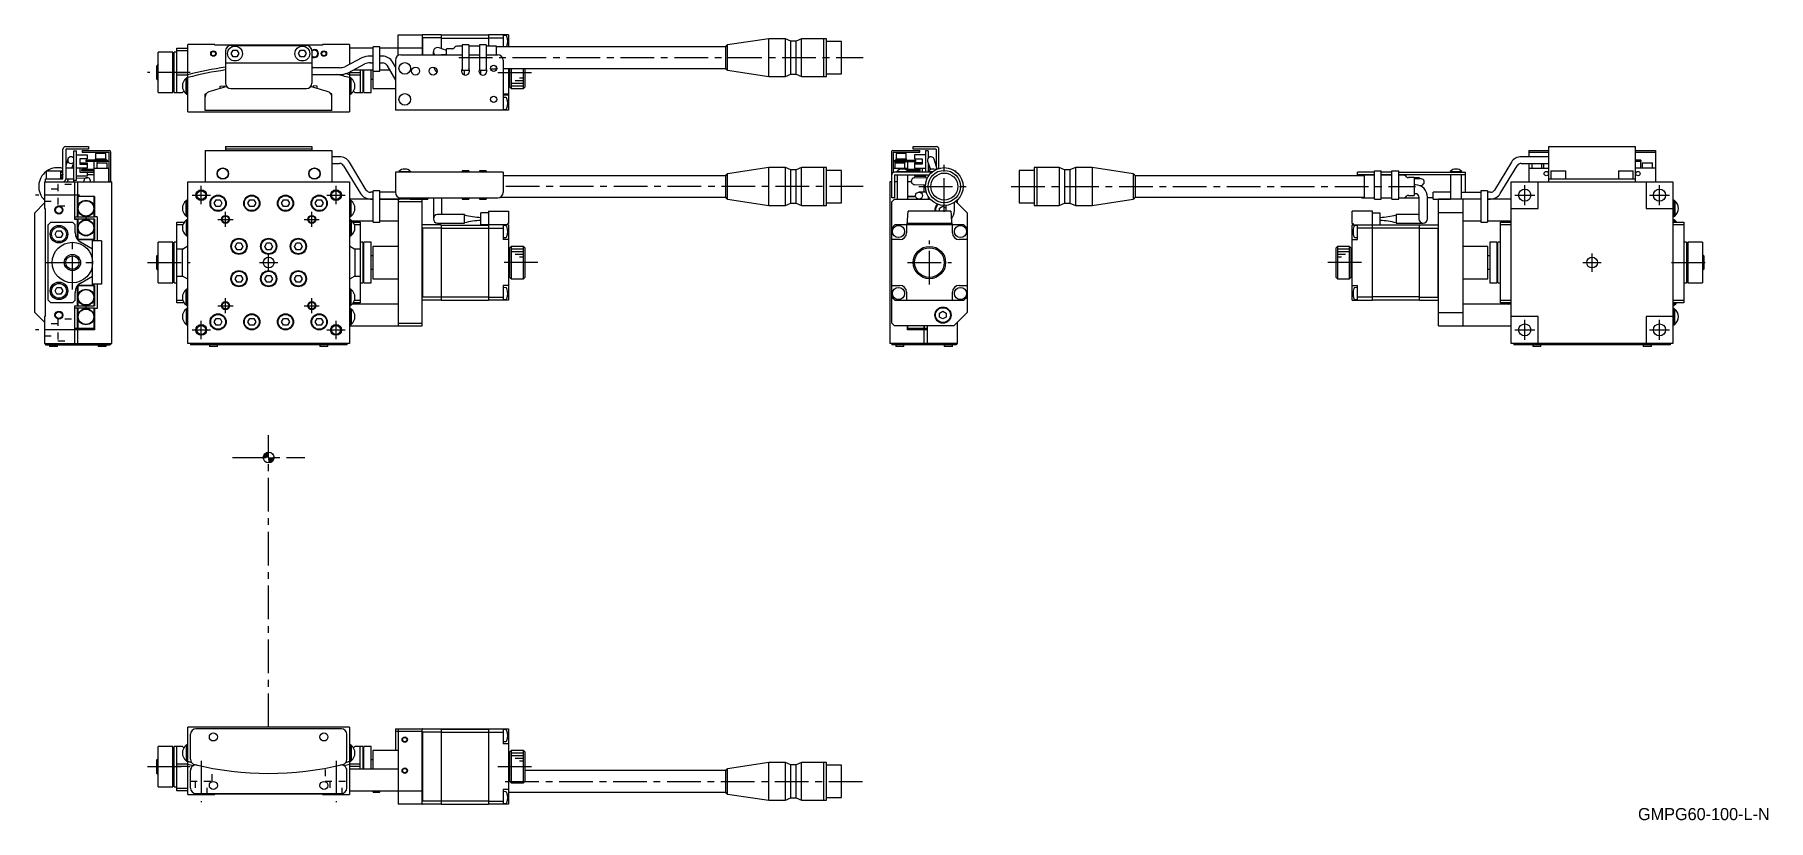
# Model space of a CAD drawing. Extents: x -223 to 420, y 17 to 308.
import ezdxf

# ---------------------------------------------------------------- set-up
doc = ezdxf.new("R2010")
doc.units = 0
doc.header["$LTSCALE"] = 10
doc.linetypes.add('CENTER', pattern=[2, 1.25, -0.25, 0.25, -0.25])
doc.linetypes.add('DOT', pattern=[0.5, 0.25, -0.25])
doc.layers.add('1', color=7, linetype='CONTINUOUS')
doc.layers.add('21', color=7, linetype='CONTINUOUS')
doc.styles.get("Standard").update_dxf_attribs({"font": 'FGP教科書体NT-M'})

msp = doc.modelspace()

# ---------------------------------------------------------------- texts
at = {"layer": '1', "color": 7}
msp.add_text('GMPG60-100-L-N', height=4.5, dxfattribs=at).set_placement((372.046875, 16.993359))

# ---------------------------------------------------------------- blocks, each defined once
blk = doc.blocks.new('AID2359')
at = {"layer": '21', "color": 7, "linetype": 'CONTINUOUS'}
blk.add_circle((-135.956356, 151.513174), 2, dxfattribs=at)
for centre, radius, start, end in [((-135.956356, 151.513174), 1.8, 90, 180), ((-135.956356, 151.513174), 1.6, 90, 180), ((-135.956356, 151.513174), 1.4, 90, 179.999955), ((-135.956356, 151.513174), 1.2, 90, 179.99997), ((-135.956356, 151.513174), 1, 90, 179.999964), ((-135.956358, 151.513176), 0.799999, 89.999799, 180.000086), ((-135.956356, 151.513174), 0.6, 89.99994, 180), ((-135.956356, 151.513174), 0.4, 90, 180), ((-135.956356, 151.513174), 0.2, 90, 180), ((-135.956356, 151.513174), 0.6, 269.99994, 0), ((-135.956356, 151.513174), 1.8, 270, 0), ((-135.956356, 151.513174), 1.6, 270, 0), ((-135.956356, 151.513174), 0.4, 270, 0), ((-135.956356, 151.513174), 0.2, 270, 0), ((-135.956356, 151.513174), 1.2, 270, 359.99997), ((-135.956356, 151.513174), 1.4, 270, 359.999955), ((-135.956356, 151.513174), 1, 270, 359.999964), ((-135.956358, 151.513176), 0.799999, 270.000201, 359.999914)]:
    blk.add_arc(centre, radius, start, end, dxfattribs=at)

# ---------------------------------------------------------------- linework, layer by layer
at = {"layer": '1', "color": 7, "linetype": 'CONTINUOUS'}
for p, q in [((-169.956356, 303.392507), (-165.956356, 303.392507)), ((-169.956356, 286.892507), (-169.956356, 303.392507)), ((-165.956356, 302.392507), (-169.956356, 302.392507)), ((-155.956356, 304.742507), (-165.956356, 304.742507)), ((-165.956356, 279.742507), (-165.956356, 304.742507)), ((-155.956356, 304.442507), (-155.956356, 304.742507)), ((-115.956356, 304.442507), (-155.956356, 304.442507)), ((-151.956356, 302.392507), (-151.956356, 290.392507)), ((-149.956356, 304.392507), (-121.956356, 304.392507)), ((-149.899731, 301.392507), (-149.178044, 302.642507)), ((-149.178044, 302.642507), (-147.734668, 302.642507)), ((-147.734668, 302.642507), (-147.01298, 301.392507)), ((-124.899731, 301.392507), (-124.178044, 302.642507)), ((-124.178044, 302.642507), (-122.734668, 302.642507)), ((-122.734668, 302.642507), (-122.01298, 301.392507)), ((-119.956356, 302.392507), (-119.956356, 290.392507)), ((-115.956356, 304.742507), (-115.956356, 304.442507)), ((-105.956356, 304.742507), (-115.956356, 304.742507)), ((-105.956356, 304.742507), (-105.956356, 297.380759)), ((-97.206356, 303.392507), (-105.956356, 303.392507)), ((-94.706356, 303.892507), (-97.206356, 303.892507)), ((-97.206356, 294.892507), (-97.206356, 303.892507)), ((-94.706356, 294.892507), (-94.706356, 303.892507)), ((-78.956356, 303.392507), (-94.706356, 303.392507)), ((-87.956356, 308.392507), (-78.956356, 308.392507)), ((-87.956356, 300.624558), (-87.956356, 308.392507)), ((-78.906356, 308.392507), (-78.956356, 308.342507)), ((-78.956356, 308.392507), (-78.956356, 300.892507)), ((-78.956356, 307.292507), (-78.856356, 307.192507)), ((-71.956356, 308.392507), (-78.906356, 308.392507)), ((-78.856356, 307.192507), (-78.856356, 300.892507)), ((-71.956356, 307.192507), (-78.856356, 307.192507)), ((-69.956278, 302.558603), (-72.709123, 303.560556)), ((-71.956356, 308.392507), (-71.956356, 303.286571)), ((-71.956356, 308.292507), (-54.456356, 308.292507)), ((-71.956356, 307.151086), (-54.456356, 307.151086)), ((-69.956356, 300.892507), (-69.956356, 303.192507)), ((-67.870573, 303.192507), (-69.956356, 303.192507)), ((-66.849252, 303.799614), (-67.163466, 303.485401)), ((-64.206356, 304.092507), (-66.142146, 304.092507)), ((-61.706359, 304.592507), (-64.206359, 304.592507)), ((-64.206359, 304.592507), (-64.206359, 295.192507)), ((-61.706359, 304.592507), (-61.706359, 295.192507)), ((-57.706356, 304.092507), (-61.706356, 304.092507)), ((-55.206359, 304.592507), (-57.706359, 304.592507)), ((-57.706359, 304.592507), (-57.706359, 295.192507)), ((-55.206359, 304.592507), (-55.206359, 295.192507)), ((-51.456359, 304.092507), (-55.206356, 304.092507)), ((-46.956356, 308.392507), (-54.456356, 308.392507)), ((-54.456356, 308.392507), (-54.456356, 304.092507)), ((-54.456356, 307.192507), (-48.956356, 307.192507)), ((-51.456359, 300.892507), (-51.456359, 304.092507)), ((33.585984, 303.892507), (-51.456359, 303.892507)), ((-48.956356, 308.392507), (-48.956356, 303.892507)), ((-47.971076, 308.056307), (-48.956356, 308.142507)), ((-46.956356, 308.392507), (-46.956356, 303.892507)), ((33.585984, 295.892507), (33.585984, 303.892507)), ((49.543641, 306.892506), (34.309658, 304.576833)), ((34.309658, 295.208182), (34.309658, 304.576833)), ((55.73664, 306.892506), (49.543641, 306.892506)), ((49.543641, 292.892508), (49.543641, 306.892506)), ((57.73664, 306.042507), (55.73664, 306.892506)), ((55.73664, 292.892508), (55.73664, 306.892506)), ((59.73664, 306.042507), (57.73664, 306.042507)), ((57.73664, 293.742507), (57.73664, 306.042507)), ((61.73664, 306.892506), (59.73664, 306.042507)), ((59.73664, 293.742507), (59.73664, 306.042507)), ((69.99364, 306.892506), (61.73664, 306.892506)), ((61.73664, 292.892508), (61.73664, 306.892506)), ((70.04364, 306.842506), (69.99364, 306.892506)), ((69.99364, 292.892508), (69.99364, 306.892506)), ((71.043642, 306.892506), (70.04364, 306.892506)), ((70.04364, 292.892508), (70.04364, 306.892506)), ((71.043642, 292.892508), (71.043642, 306.892506)), ((76.543643, 305.892505), (71.043642, 305.892505)), ((76.543643, 293.892509), (76.543643, 305.892505)), ((-176.956356, 297.392507), (-177.456356, 296.892507)), ((-177.456356, 291.892507), (-177.456356, 296.892507)), ((-176.956356, 286.892507), (-176.956356, 301.892507)), ((-171.456356, 301.892507), (-176.956356, 301.892507)), ((-171.456356, 286.892507), (-171.456356, 301.892507)), ((-170.956356, 298.392507), (-171.456356, 298.392507)), ((-170.956356, 286.892507), (-170.956356, 301.892507)), ((-169.956356, 301.892507), (-170.956356, 301.892507)), ((-151.956356, 297.892507), (-119.956356, 297.892507)), ((-149.178044, 300.142507), (-149.899731, 301.392507)), ((-147.734668, 300.142507), (-149.178044, 300.142507)), ((-147.01298, 301.392507), (-147.734668, 300.142507)), ((-124.178044, 300.142507), (-124.899731, 301.392507)), ((-122.734668, 300.142507), (-124.178044, 300.142507)), ((-122.01298, 301.392507), (-122.734668, 300.142507)), ((-109.688406, 296.142507), (-119.956356, 296.142507)), ((-101.412246, 299.812918), (-107.680195, 296.458103)), ((-106.500466, 294.253962), (-100.232516, 297.608776)), ((-97.206356, 300.424372), (-98.224305, 300.424372)), ((-98.224305, 297.924372), (-97.206356, 297.924372)), ((-93.688406, 300.424372), (-94.706356, 300.424372)), ((-94.706356, 297.924372), (-93.688406, 297.924372)), ((-92.172862, 297.049372), (-88.956356, 291.47822)), ((-88.956356, 296.47822), (-90.007799, 298.299372)), ((-88.956356, 298.892507), (-88.956356, 280.392507)), ((-86.956356, 300.892507), (-64.206356, 300.892507)), ((-74.856356, 300.892507), (-74.856356, 302.057048)), ((-71.411439, 300.942389), (-71.880834, 300.892896)), ((-69.956356, 300.942389), (-71.411439, 300.942389)), ((-61.706356, 300.892507), (-57.706356, 300.892507)), ((-55.206356, 300.892507), (-50.956356, 300.892507)), ((-51.456359, 295.692507), (-51.456359, 296.460404)), ((-51.456359, 295.892507), (-51.306356, 295.892507)), ((-48.956356, 298.892507), (-48.956356, 280.392507)), ((-48.956356, 295.892507), (33.585984, 295.892507)), ((-46.956356, 295.892507), (-46.956356, 280.392507)), ((-46.456356, 288.892507), (-46.456356, 295.892507)), ((-45.956356, 295.892507), (-45.956356, 288.392507)), ((-41.456356, 288.392507), (-41.456356, 295.892507)), ((-40.956356, 295.892507), (-40.956356, 288.892507)), ((-177.456356, 291.892507), (-176.956356, 291.392507)), ((-171.456356, 290.392507), (-170.956356, 290.392507)), ((-169.956356, 294.392507), (-165.956356, 294.392507)), ((-165.956356, 293.392507), (-169.956356, 293.392507)), ((-166.615911, 286.502507), (-166.615911, 292.202507)), ((-166.456356, 292.202507), (-166.615911, 292.202507)), ((-166.456356, 286.352507), (-166.456356, 292.352507)), ((-165.956356, 292.352507), (-166.456356, 292.352507)), ((-119.956356, 293.642507), (-109.688406, 293.642507)), ((-105.956356, 294.545188), (-105.956356, 279.742507)), ((-105.956356, 294.392507), (-101.956356, 294.392507)), ((-101.956356, 293.392507), (-105.956356, 293.392507)), ((-105.456356, 292.352507), (-105.956356, 292.352507)), ((-105.456356, 286.352507), (-105.456356, 292.352507)), ((-105.296801, 292.202507), (-105.456356, 292.202507)), ((-105.296801, 286.502507), (-105.296801, 292.202507)), ((-104.373271, 295.392507), (-97.206356, 295.392507)), ((-101.956356, 295.392507), (-101.956356, 286.892507)), ((-100.956356, 295.392507), (-100.956356, 286.892507)), ((-100.956356, 290.392507), (-100.656356, 290.392507)), ((-100.656356, 286.892507), (-100.656356, 295.392507)), ((-97.956356, 286.892507), (-97.956356, 295.392507)), ((-97.956356, 291.892507), (-97.256356, 291.892507)), ((-97.256356, 295.392507), (-97.256356, 288.392507)), ((-97.206356, 294.892507), (-94.706356, 294.892507)), ((-94.706356, 295.392507), (-91.216271, 295.392507)), ((-64.225213, 295.692507), (-64.206356, 295.692507)), ((-64.206359, 295.192507), (-61.706359, 295.192507)), ((-63.256356, 293.422814), (-63.256356, 295.192507)), ((-61.706356, 295.692507), (-61.687498, 295.692507)), ((-61.634704, 295.601359), (-61.706119, 295.593574)), ((-57.725213, 295.692507), (-57.706356, 295.692507)), ((-57.706359, 295.192507), (-55.206359, 295.192507)), ((-57.256356, 293.62365), (-57.256356, 295.192507)), ((-55.206356, 295.692507), (-55.187498, 295.692507)), ((-53.588831, 295.692507), (-51.456359, 295.692507)), ((-46.956356, 291.892507), (-46.456356, 291.892507)), ((34.309658, 295.208182), (49.543641, 292.892508)), ((49.543641, 292.892508), (55.73664, 292.892508)), ((55.73664, 292.892508), (57.73664, 293.742507)), ((57.73664, 293.742507), (59.73664, 293.742507)), ((59.73664, 293.742507), (61.73664, 292.892508)), ((61.73664, 292.892508), (69.99364, 292.892508)), ((69.99364, 292.892508), (70.04364, 292.942508)), ((70.04364, 292.892508), (71.043642, 292.892508)), ((71.043642, 293.892509), (76.543643, 293.892509)), ((-176.956356, 286.892507), (-171.456356, 286.892507)), ((-170.956356, 286.892507), (-167.956356, 286.892507)), ((-167.956356, 286.892507), (-167.418127, 287.430736)), ((-166.615911, 286.502508), (-166.456355, 286.502508)), ((-166.456356, 286.352508), (-165.956355, 286.352508)), ((-159.456356, 286.392507), (-159.134284, 286.392507)), ((-159.456356, 280.292507), (-159.456356, 286.392507)), ((-153.984978, 289.239371), (-152.493195, 289.396164)), ((-153.902327, 288.452999), (-153.984978, 289.239371)), ((-152.493195, 289.396164), (-152.433235, 288.825679)), ((-149.956356, 288.392507), (-121.956356, 288.392507)), ((-119.419516, 289.396164), (-119.479477, 288.825679)), ((-117.927733, 289.239371), (-119.419516, 289.396164)), ((-118.010384, 288.452999), (-117.927733, 289.239371)), ((-112.456356, 286.392507), (-112.778427, 286.392507)), ((-112.456356, 280.292507), (-112.456356, 286.392507)), ((-105.956356, 286.352508), (-105.456355, 286.352508)), ((-105.456356, 286.502508), (-105.2968, 286.502507)), ((-104.494585, 287.430736), (-103.956356, 286.892507)), ((-103.956356, 286.892507), (-100.956356, 286.892507)), ((-100.656356, 286.892507), (-97.956356, 286.892507)), ((-97.256356, 288.392507), (-88.956356, 288.392507)), ((-48.956356, 286.492141), (-46.956356, 286.492141)), ((-48.956356, 286.142507), (-47.256356, 286.142507)), ((-46.956356, 285.892507), (-48.956356, 285.892507)), ((-47.971076, 285.056307), (-48.956356, 285.142507)), ((-47.256356, 286.142507), (-47.256356, 286.177471)), ((-46.956356, 286.177471), (-47.256356, 286.177471)), ((-46.456356, 288.892507), (-45.956356, 288.392507)), ((-45.956356, 288.392507), (-41.456356, 288.392507)), ((-41.456356, 288.392507), (-40.956356, 288.892507)), ((-165.956356, 279.742507), (-105.956356, 279.742507)), ((-112.456356, 280.292507), (-159.456356, 280.292507)), ((-46.956356, 280.392507), (-88.956356, 280.392507)), ((-48.956356, 280.642507), (-47.971076, 280.728708)), ((-212.255192, 254.856964), (-212.255192, 265.856964)), ((-211.255192, 266.856964), (-202.755192, 266.856964)), ((-211.255192, 265.856964), (-211.255192, 254.856964)), ((-202.755192, 265.856964), (-211.255192, 265.856964)), ((-208.255192, 265.356964), (-207.255192, 265.356964)), ((-208.255192, 253.856964), (-208.255192, 265.356964)), ((-207.255192, 254.356964), (-207.255192, 265.356964)), ((-207.255192, 263.856964), (-203.255192, 263.856964)), ((-205.155192, 265.456964), (-205.155192, 264.856964)), ((-205.155192, 265.456964), (-195.155192, 265.456964)), ((-205.155192, 264.856964), (-195.255192, 264.856964)), ((-203.255192, 263.856964), (-203.255192, 262.356964)), ((-202.755192, 266.856964), (-202.755192, 265.856964)), ((-196.355192, 264.356964), (-200.155192, 264.356964)), ((-200.155192, 264.356964), (-200.155192, 262.356964)), ((-196.355192, 262.356964), (-196.355192, 264.356964)), ((-195.255192, 264.856964), (-195.255192, 253.856964)), ((-194.655192, 264.956964), (-194.655192, 253.856964)), ((-159.456356, 265.456964), (-112.456356, 265.456964)), ((-159.456356, 265.456964), (-159.456356, 253.856964)), ((-151.956356, 266.856964), (-151.956356, 265.456964)), ((-151.956356, 266.856964), (-119.956356, 266.856964)), ((-119.956356, 265.856964), (-151.956356, 265.856964)), ((-119.956356, 266.856964), (-119.956356, 265.456964)), ((-112.456356, 265.456964), (-112.456356, 253.856964)), ((95.08124, 264.956964), (95.08124, 253.856964)), ((95.58124, 265.456964), (105.58124, 265.456964)), ((95.68124, 264.856964), (105.58124, 264.856964)), ((95.68124, 264.856964), (95.68124, 257.222989)), ((100.58124, 264.356964), (96.78124, 264.356964)), ((96.78124, 264.356964), (96.78124, 262.356964)), ((100.58124, 262.356964), (100.58124, 264.356964)), ((103.18124, 265.856964), (103.18124, 266.856964)), ((103.18124, 266.856964), (111.68124, 266.856964)), ((111.68124, 265.856964), (103.18124, 265.856964)), ((103.68124, 263.856964), (103.68124, 262.356964)), ((107.68124, 263.856964), (103.68124, 263.856964)), ((105.58124, 264.856964), (105.58124, 265.456964)), ((107.68124, 265.356964), (107.68124, 257.356964)), ((108.68124, 265.356964), (107.68124, 265.356964)), ((108.68124, 265.356964), (108.68124, 262.606964)), ((111.68124, 265.856964), (111.68124, 259.746682)), ((112.68124, 258.765167), (112.68124, 265.856964)), ((331.507598, 265.456964), (331.507598, 263.106964)), ((331.507598, 265.456964), (339.007598, 265.456964)), ((331.507598, 264.856964), (339.007598, 264.856964)), ((339.007598, 266.856964), (371.007598, 266.856964)), ((339.007598, 253.856964), (339.007598, 266.856964)), ((371.007598, 266.856964), (371.007598, 253.856964)), ((371.007598, 265.456964), (378.507598, 265.456964)), ((371.007598, 264.856964), (378.507598, 264.856964)), ((378.507598, 265.456964), (378.507598, 253.856964)), ((-218.505192, 257.856964), (-218.505192, 254.856964)), ((-218.505192, 257.856964), (-212.255192, 257.856964)), ((-213.005192, 254.856964), (-213.005192, 257.856964)), ((-213.005192, 257.356964), (-212.255192, 257.356964)), ((-212.405192, 257.649212), (-212.255192, 257.649212)), ((-212.405192, 257.649212), (-212.405192, 257.356964)), ((-210.444013, 262.243235), (-211.255192, 259.746682)), ((-208.255192, 258.856964), (-211.255192, 258.856964)), ((-208.915623, 258.856964), (-208.255192, 260.889563)), ((-203.255192, 258.856964), (-207.255192, 258.856964)), ((-203.255192, 262.356964), (-206.055192, 262.356964)), ((-206.055192, 262.356964), (-206.055192, 260.356964)), ((-206.055192, 260.856964), (-203.255192, 260.856964)), ((-206.055192, 260.356964), (-203.255192, 260.356964)), ((-206.055192, 258.856964), (-206.055192, 257.356964)), ((-206.055192, 257.356964), (-200.755192, 257.356964)), ((-205.255192, 257.856964), (-205.255192, 258.356964)), ((-200.755192, 258.356964), (-205.255192, 258.356964)), ((-200.755192, 257.856964), (-205.255192, 257.856964)), ((-203.758849, 261.856964), (-203.758849, 261.356964)), ((-195.907202, 261.856964), (-203.758849, 261.856964)), ((-195.255192, 261.356964), (-203.758849, 261.356964)), ((-203.602056, 261.856964), (-203.602056, 261.356964)), ((-203.255192, 260.856964), (-203.255192, 258.856964)), ((-203.255192, 258.356964), (-203.255192, 257.856964)), ((-203.255192, 257.356964), (-203.255192, 255.856964)), ((-200.905192, 257.649212), (-200.755192, 257.649212)), ((-200.905192, 257.649212), (-200.905192, 257.356964)), ((-200.755192, 261.356964), (-200.755192, 253.856964)), ((-200.755192, 258.856964), (-195.255192, 258.856964)), ((-200.255192, 262.356964), (-196.255192, 262.356964)), ((-200.255192, 262.356964), (-200.255192, 261.856964)), ((-199.655192, 260.856964), (-199.655192, 258.856964)), ((-199.655192, 260.856964), (-195.855192, 260.856964)), ((-199.609067, 261.356964), (-199.609067, 260.856964)), ((-196.640403, 261.856964), (-196.640403, 261.356964)), ((-196.255192, 261.856964), (-196.255192, 262.356964)), ((-195.907202, 261.856964), (-195.907202, 261.356964)), ((-195.855192, 258.856964), (-195.855192, 260.856964)), ((-195.305192, 253.856964), (-195.305192, 258.856964)), ((-109.688406, 263.106964), (-112.456356, 263.106964)), ((-112.456356, 260.606964), (-109.688406, 260.606964)), ((-108.158853, 259.78172), (-101.890904, 249.456664)), ((-99.753858, 250.753983), (-106.021808, 261.079039)), ((-48.956356, 257.356964), (-88.956356, 257.356964)), ((-88.956356, 257.356964), (-88.956356, 249.856964)), ((-87.606356, 257.649212), (-83.306356, 257.649212)), ((-87.606356, 257.649212), (-87.606356, 257.356964)), ((-83.306356, 257.356964), (-83.306356, 257.649212)), ((-61.706356, 257.856964), (-64.206356, 257.856964)), ((-64.206356, 257.856964), (-64.206356, 257.356964)), ((-61.706356, 257.856964), (-61.706356, 257.356964)), ((-55.206356, 257.856964), (-57.706356, 257.856964)), ((-57.706356, 257.856964), (-57.706356, 257.356964)), ((-55.206356, 257.856964), (-55.206356, 257.356964)), ((-48.956356, 257.356964), (-48.956356, 249.856964)), ((49.543641, 259.056963), (34.309658, 256.74129)), ((49.543641, 245.056965), (49.543641, 259.056963)), ((55.73664, 259.056963), (49.543641, 259.056963)), ((55.73664, 245.056965), (55.73664, 259.056963)), ((57.73664, 258.206964), (55.73664, 259.056963)), ((57.73664, 245.906964), (57.73664, 258.206964)), ((59.73664, 258.206964), (57.73664, 258.206964)), ((61.73664, 259.056963), (59.73664, 258.206964)), ((59.73664, 245.906964), (59.73664, 258.206964)), ((61.73664, 245.056965), (61.73664, 259.056963)), ((69.99364, 259.056963), (61.73664, 259.056963)), ((69.99364, 245.056965), (69.99364, 259.056963)), ((70.04364, 259.006963), (69.99364, 259.056963)), ((70.04364, 245.056965), (70.04364, 259.056963)), ((71.043642, 259.056963), (70.04364, 259.056963)), ((71.043642, 245.056965), (71.043642, 259.056963)), ((76.543643, 258.056962), (71.043642, 258.056962)), ((76.543643, 246.056966), (76.543643, 258.056962)), ((95.68124, 261.356964), (104.184897, 261.356964)), ((95.68124, 258.856964), (101.18124, 258.856964)), ((95.73124, 258.856964), (95.73124, 257.249993)), ((110.108497, 257.356964), (96.18124, 257.356964)), ((96.28124, 260.856964), (100.08124, 260.856964)), ((96.28124, 260.856964), (96.28124, 258.856964)), ((96.33325, 261.356964), (96.33325, 261.856964)), ((96.33325, 261.856964), (104.184897, 261.856964)), ((96.68124, 262.356964), (100.68124, 262.356964)), ((96.68124, 262.356964), (96.68124, 261.856964)), ((97.03124, 257.649212), (101.33124, 257.649212)), ((97.03124, 257.649212), (97.03124, 257.356964)), ((97.066451, 261.356964), (97.066451, 261.856964)), ((100.035115, 261.356964), (100.035115, 260.856964)), ((100.08124, 258.856964), (100.08124, 260.856964)), ((100.68124, 261.856964), (100.68124, 262.356964)), ((101.18124, 257.793032), (101.18124, 261.356964)), ((105.68124, 258.356964), (101.18124, 258.356964)), ((105.68124, 257.856964), (101.18124, 257.856964)), ((101.33124, 257.356964), (101.33124, 257.649212)), ((103.68124, 262.356964), (106.48124, 262.356964)), ((106.48124, 260.856964), (103.68124, 260.856964)), ((103.68124, 260.856964), (103.68124, 258.856964)), ((106.48124, 260.356964), (103.68124, 260.356964)), ((103.68124, 258.856964), (107.68124, 258.856964)), ((104.028104, 261.356964), (104.028104, 261.856964)), ((104.184897, 261.356964), (104.184897, 261.856964)), ((105.68124, 257.856964), (105.68124, 258.356964)), ((106.48124, 262.356964), (106.48124, 260.356964)), ((106.48124, 258.856964), (106.48124, 257.356964)), ((108.49242, 261.470693), (109.515718, 258.321301)), ((108.53124, 257.649212), (110.470925, 257.649212)), ((108.53124, 257.649212), (108.53124, 257.356964)), ((108.68124, 260.889563), (108.68124, 257.793032)), ((109.341672, 258.856964), (108.68124, 258.856964)), ((112.069576, 258.551515), (110.870061, 262.243235)), ((118.600422, 257.856964), (118.93124, 257.856964)), ((118.93124, 257.619112), (118.93124, 257.856964)), ((142.507599, 258.056962), (142.507599, 246.056966)), ((148.0076, 258.056962), (142.507599, 258.056962)), ((148.0076, 259.056963), (148.0076, 245.056965)), ((149.007602, 259.056963), (148.0076, 259.056963)), ((149.007602, 259.056963), (149.007602, 245.056965)), ((149.057602, 259.056963), (149.007602, 259.006963)), ((149.057602, 259.056963), (149.057602, 245.056965)), ((157.314602, 259.056963), (149.057602, 259.056963)), ((157.314602, 259.056963), (157.314602, 245.056965)), ((159.314602, 258.206964), (157.314602, 259.056963)), ((159.314602, 258.206964), (159.314602, 245.906964)), ((161.314602, 258.206964), (159.314602, 258.206964)), ((163.314602, 259.056963), (161.314602, 258.206964)), ((161.314602, 258.206964), (161.314602, 245.906964)), ((163.314602, 259.056963), (163.314602, 245.056965)), ((169.507601, 259.056963), (163.314602, 259.056963)), ((169.507601, 259.056963), (169.507601, 245.056965)), ((184.741584, 256.74129), (169.507601, 259.056963)), ((268.007598, 256.056964), (268.007598, 257.356964)), ((274.257598, 257.356964), (268.007598, 257.356964)), ((274.257601, 257.856964), (276.757601, 257.856964)), ((274.257601, 247.356964), (274.257601, 257.856964)), ((280.757598, 257.356964), (276.757598, 257.356964)), ((276.757601, 247.356964), (276.757601, 257.856964)), ((280.757601, 257.856964), (283.257601, 257.856964)), ((280.757601, 247.356964), (280.757601, 257.856964)), ((283.257598, 257.356964), (308.007598, 257.356964)), ((283.257601, 247.356964), (283.257601, 257.856964)), ((302.357598, 257.649212), (306.657598, 257.649212)), ((302.357598, 257.649212), (302.357598, 257.356964)), ((306.657598, 257.356964), (306.657598, 257.649212)), ((308.007598, 249.928738), (308.007598, 257.356964)), ((325.07305, 261.079039), (318.805101, 250.753983)), ((320.942146, 249.456664), (327.210095, 259.78172)), ((339.007598, 263.106964), (328.739649, 263.106964)), ((328.739649, 260.606964), (339.007598, 260.606964)), ((331.507598, 260.606964), (331.507598, 253.856964)), ((331.507598, 258.856964), (339.007598, 258.856964)), ((332.607598, 260.606964), (332.607598, 258.856964)), ((336.407598, 258.856964), (336.407598, 260.606964)), ((337.007598, 260.606964), (337.007598, 258.856964)), ((339.757598, 257.856964), (345.257598, 257.856964)), ((339.757598, 257.856964), (339.757598, 254.856964)), ((345.257598, 254.856964), (345.257598, 257.856964)), ((364.757598, 257.856964), (370.257598, 257.856964)), ((364.757598, 257.856964), (364.757598, 254.856964)), ((370.257598, 254.856964), (370.257598, 257.856964)), ((373.03622, 261.856964), (371.007598, 261.856964)), ((373.03622, 261.356964), (371.007598, 261.356964)), ((378.507598, 258.856964), (371.007598, 258.856964)), ((371.126323, 261.856964), (371.126323, 261.356964)), ((371.544437, 261.856964), (371.544437, 261.356964)), ((373.007598, 261.356964), (373.007598, 258.856964)), ((373.03622, 261.856964), (373.03622, 261.356964)), ((373.607598, 260.856964), (377.407598, 260.856964)), ((373.607598, 260.856964), (373.607598, 258.856964)), ((377.407598, 258.856964), (377.407598, 260.856964)), ((-219.105192, 253.856964), (-219.105192, 243.856964)), ((-219.105192, 253.856964), (-194.105192, 253.856964)), ((-218.755192, 253.856964), (-218.755192, 254.856964)), ((-218.755192, 254.856964), (-212.255192, 254.856964)), ((-212.356578, 256.356964), (-213.005192, 256.356964)), ((-212.805862, 254.974209), (-213.005192, 254.967249)), ((-212.255192, 256.668998), (-212.843958, 254.856964)), ((-211.255192, 254.856964), (-208.255192, 254.856964)), ((-210.540222, 253.856964), (-210.215302, 254.856964)), ((-208.255192, 254.356964), (-207.255192, 254.356964)), ((-207.86087, 239.856964), (-207.86087, 253.856964)), ((-203.255192, 255.856964), (-207.255192, 255.856964)), ((-207.255192, 255.168043), (-203.298816, 255.306203)), ((-206.826281, 253.856964), (-206.826281, 248.356964)), ((-200.755192, 256.356964), (-203.255192, 256.356964)), ((-194.105192, 193.856964), (-194.105192, 253.856964)), ((-165.956356, 253.856964), (-105.956356, 253.856964)), ((-165.956356, 193.856964), (-165.956356, 253.856964)), ((-105.956356, 253.856964), (-105.956356, 193.856964)), ((33.585984, 256.056964), (-48.956356, 256.056964)), ((33.585984, 248.056964), (33.585984, 256.056964)), ((34.309658, 247.372639), (34.309658, 256.74129)), ((95.18124, 253.856964), (94.53124, 253.856964)), ((94.53124, 253.856964), (94.53124, 193.856964)), ((95.18124, 247.856964), (95.18124, 256.356964)), ((96.18124, 256.356964), (109.157656, 256.356964)), ((96.18124, 256.356964), (96.18124, 247.856964)), ((97.18124, 253.856964), (96.18124, 253.856964)), ((97.18124, 256.356964), (97.18124, 247.356964)), ((101.18124, 247.356964), (101.18124, 256.356964)), ((102.447344, 253.856964), (101.18124, 253.856964)), ((103.637616, 252.807726), (107.707751, 252.665593)), ((103.68124, 256.356964), (103.68124, 255.856964)), ((103.68124, 255.856964), (107.68124, 255.856964)), ((108.398221, 255.143005), (103.724865, 255.306203)), ((107.252329, 249.928738), (107.252329, 252.681497)), ((107.68124, 256.356964), (107.68124, 255.168043)), ((108.68124, 256.356964), (108.68124, 255.662513)), ((184.741584, 256.74129), (184.741584, 247.372639)), ((185.465258, 256.056964), (185.465258, 248.056964)), ((270.507601, 256.056964), (185.465258, 256.056964)), ((274.257601, 256.356964), (268.007598, 256.356964)), ((270.507601, 256.256964), (270.507601, 247.856964)), ((274.257601, 256.256964), (270.507601, 256.256964)), ((280.757601, 256.356964), (276.757601, 256.356964)), ((280.757601, 256.256964), (276.757601, 256.256964)), ((308.007598, 256.356964), (283.257601, 256.356964)), ((285.193388, 256.256964), (283.257601, 256.256964)), ((286.214708, 255.649857), (285.900495, 255.964071)), ((289.007598, 255.356964), (286.921815, 255.356964)), ((289.385746, 255.306964), (289.00756, 255.304493)), ((289.007598, 255.356964), (289.007598, 248.756964)), ((291.521684, 254.970953), (289.007598, 255.212017)), ((290.462681, 254.929824), (289.007598, 254.929824)), ((289.48852, 252.705493), (289.007598, 252.705493)), ((290.957598, 255.306964), (289.385746, 255.306964)), ((291.28318, 254.947091), (290.46268, 254.929824)), ((290.957598, 255.02504), (290.957598, 255.306964)), ((302.507598, 256.356964), (302.507598, 247.356964)), ((306.507598, 247.356964), (306.507598, 256.356964)), ((325.007598, 193.856964), (325.007598, 253.856964)), ((325.007598, 253.856964), (385.007598, 253.856964)), ((335.007598, 243.856964), (335.007598, 253.856964)), ((339.007598, 254.856964), (371.007598, 254.856964)), ((375.007598, 253.856964), (375.007598, 243.856964)), ((385.007598, 253.856964), (385.007598, 193.856964)), ((-219.105192, 246.006964), (-222.755192, 242.356964)), ((-200.604851, 248.356964), (-206.839594, 248.356964)), ((-206.839152, 248.355305), (-206.77627, 248.306964)), ((-206.839152, 240.756964), (-206.839152, 248.355305)), ((-206.77627, 248.306964), (-206.77627, 240.756964)), ((-200.654839, 248.306964), (-206.77627, 248.306964)), ((-200.618409, 248.35507), (-200.654839, 248.306964)), ((-200.654839, 240.756964), (-200.654839, 248.306964)), ((-200.618409, 248.35507), (-200.618409, 240.756964)), ((-200.604851, 248.356964), (-200.604851, 240.856964)), ((-166.615911, 241.106964), (-166.615911, 246.806964)), ((-166.456356, 246.806964), (-166.615911, 246.806964)), ((-165.956356, 246.956964), (-166.456356, 246.956964)), ((-166.456356, 240.956964), (-166.456356, 246.956964)), ((-156.149731, 245.856964), (-155.428044, 247.106964)), ((-155.428044, 244.606964), (-156.149731, 245.856964)), ((-155.428044, 247.106964), (-153.984668, 247.106964)), ((-153.984668, 244.606964), (-155.428044, 244.606964)), ((-153.984668, 247.106964), (-153.26298, 245.856964)), ((-153.26298, 245.856964), (-153.984668, 244.606964)), ((-143.649731, 245.856964), (-142.928044, 247.106964)), ((-142.928044, 244.606964), (-143.649731, 245.856964)), ((-142.928044, 247.106964), (-141.484668, 247.106964)), ((-141.484668, 244.606964), (-142.928044, 244.606964)), ((-141.484668, 247.106964), (-140.76298, 245.856964)), ((-140.76298, 245.856964), (-141.484668, 244.606964)), ((-131.149731, 245.856964), (-130.428044, 247.106964)), ((-130.428044, 244.606964), (-131.149731, 245.856964)), ((-130.428044, 247.106964), (-128.984668, 247.106964)), ((-128.984668, 244.606964), (-130.428044, 244.606964)), ((-128.984668, 247.106964), (-128.26298, 245.856964)), ((-128.26298, 245.856964), (-128.984668, 244.606964)), ((-118.649731, 245.856964), (-117.928044, 247.106964)), ((-117.928044, 244.606964), (-118.649731, 245.856964)), ((-117.928044, 247.106964), (-116.484668, 247.106964)), ((-116.484668, 244.606964), (-117.928044, 244.606964)), ((-116.484668, 247.106964), (-115.76298, 245.856964)), ((-115.76298, 245.856964), (-116.484668, 244.606964)), ((-97.206356, 247.356964), (-105.956356, 247.356964)), ((-105.456356, 246.956964), (-105.956356, 246.956964)), ((-105.456356, 240.956964), (-105.456356, 246.956964)), ((-105.296801, 246.806964), (-105.456356, 246.806964)), ((-105.296801, 241.106964), (-105.296801, 246.806964)), ((-97.206356, 249.928738), (-98.224305, 249.928738)), ((-98.224305, 247.428738), (-97.206356, 247.428738)), ((-94.706356, 250.428738), (-97.206356, 250.428738)), ((-97.206356, 238.856964), (-97.206356, 250.428738)), ((-94.706356, 238.856964), (-94.706356, 250.428738)), ((-88.956356, 249.928738), (-94.706356, 249.928738)), ((-94.706356, 247.428738), (-87.456356, 247.428738)), ((-78.956356, 247.356964), (-94.706356, 247.356964)), ((-87.956356, 247.356964), (-87.956356, 200.356964)), ((-78.956356, 246.356964), (-87.956356, 246.356964)), ((-87.456356, 247.920472), (-87.456356, 247.356964)), ((-86.956356, 247.856964), (-50.956356, 247.856964)), ((-83.456356, 247.356964), (-83.456356, 247.856964)), ((-83.456356, 247.428738), (-76.956356, 247.428738)), ((-78.956356, 200.356964), (-78.956356, 247.356964)), ((-76.956356, 247.856964), (-76.956356, 247.428738)), ((-74.856356, 247.856964), (-74.856356, 240.105493)), ((-71.656356, 241.705493), (-71.656356, 247.856964)), ((-64.206359, 247.856964), (-64.206359, 247.356964)), ((-64.206359, 247.356964), (-61.706359, 247.356964)), ((-61.706359, 247.856964), (-61.706359, 247.356964)), ((-57.706359, 247.856964), (-57.706359, 247.356964)), ((-57.706359, 247.356964), (-55.206359, 247.356964)), ((-55.206359, 247.856964), (-55.206359, 247.356964)), ((-50.084576, 248.056964), (33.585984, 248.056964)), ((34.309658, 247.372639), (49.543641, 245.056965)), ((49.543641, 245.056965), (55.73664, 245.056965)), ((55.73664, 245.056965), (57.73664, 245.906964)), ((57.73664, 245.906964), (59.73664, 245.906964)), ((59.73664, 245.906964), (61.73664, 245.056965)), ((61.73664, 245.056965), (69.99364, 245.056965)), ((69.99364, 245.056965), (70.04364, 245.106965)), ((70.04364, 245.056965), (71.043642, 245.056965)), ((71.043642, 246.056966), (76.543643, 246.056966)), ((96.18124, 247.856964), (95.18124, 247.856964)), ((96.18124, 247.356964), (95.18124, 246.356964)), ((95.18124, 201.356964), (95.18124, 246.356964)), ((96.18124, 247.356964), (109.493757, 247.356964)), ((101.18124, 248.356964), (104.094977, 248.356964)), ((104.109418, 248.306964), (101.18124, 248.306964)), ((108.012609, 249.928738), (105.302851, 249.928738)), ((105.302851, 247.428738), (108.68124, 247.428738)), ((107.202318, 247.356964), (107.202318, 247.428738)), ((107.265201, 247.428738), (107.265201, 247.356964)), ((108.286918, 247.428738), (108.286918, 247.356964)), ((108.68124, 248.451415), (108.68124, 247.356964)), ((112.93124, 244.078652), (114.18124, 244.80034)), ((114.18124, 244.80034), (115.245781, 244.185727)), ((115.245781, 245.079767), (115.245781, 243.105493)), ((118.445781, 243.105493), (118.445781, 246.15542)), ((123.18124, 242.356964), (118.994487, 246.543717)), ((119.53124, 246.006964), (119.53124, 247.009441)), ((142.507599, 246.056966), (148.0076, 246.056966)), ((148.0076, 245.056965), (149.007602, 245.056965)), ((149.007602, 245.106965), (149.057602, 245.056965)), ((149.057602, 245.056965), (157.314602, 245.056965)), ((157.314602, 245.056965), (159.314602, 245.906964)), ((159.314602, 245.906964), (161.314602, 245.906964)), ((161.314602, 245.906964), (163.314602, 245.056965)), ((163.314602, 245.056965), (169.507601, 245.056965)), ((169.507601, 245.056965), (184.741584, 247.372639)), ((185.465258, 248.056964), (270.507601, 248.056964)), ((270.007598, 247.856964), (274.257598, 247.856964)), ((274.257601, 247.356964), (276.757601, 247.356964)), ((276.757598, 247.856964), (280.757598, 247.856964)), ((280.757601, 247.356964), (283.257601, 247.356964)), ((283.257598, 247.856964), (290.707598, 247.856964)), ((285.900495, 248.149857), (286.214708, 248.464071)), ((286.921815, 248.756964), (289.007598, 248.756964)), ((289.007598, 249.505493), (289.48852, 249.505493)), ((289.48852, 249.505493), (289.617639, 249.497526)), ((289.617639, 249.497526), (289.756664, 249.470819)), ((289.756664, 249.470819), (289.889118, 249.426923)), ((289.889118, 249.426923), (290.012474, 249.36827)), ((290.012474, 249.36827), (290.125722, 249.29722)), ((290.707598, 248.105493), (290.707598, 240.105493)), ((293.907598, 240.105493), (293.907598, 248.105493)), ((296.007598, 247.856964), (293.907598, 247.856964)), ((296.007598, 247.428738), (296.007598, 249.928738)), ((302.507598, 249.928738), (296.007598, 249.928738)), ((296.007598, 247.428738), (302.507598, 247.428738)), ((313.757598, 247.356964), (298.007598, 247.356964)), ((298.007598, 200.356964), (298.007598, 247.356964)), ((306.507598, 249.928738), (313.757598, 249.928738)), ((313.757598, 247.428738), (306.507598, 247.428738)), ((307.007598, 247.356964), (307.007598, 200.356964)), ((316.257598, 250.428738), (313.757598, 250.428738)), ((313.757598, 250.428738), (313.757598, 238.856964)), ((316.257598, 250.428738), (316.257598, 238.856964)), ((317.275547, 249.928738), (316.257598, 249.928738)), ((316.257598, 247.428738), (317.275547, 247.428738)), ((325.007598, 247.356964), (316.257598, 247.356964)), ((385.507598, 246.956964), (385.007598, 246.956964)), ((385.507598, 246.956964), (385.507598, 240.956964)), ((385.667153, 246.806964), (385.507598, 246.806964)), ((385.667153, 246.806964), (385.667153, 241.106964)), ((-222.755192, 205.356964), (-222.755192, 242.356964)), ((-219.105192, 243.856964), (-218.805192, 243.856964)), ((-218.805192, 243.856964), (-218.805192, 203.856964)), ((-216.755192, 238.856964), (-217.755192, 237.856964)), ((-216.755192, 238.856964), (-208.755192, 238.856964)), ((-207.755192, 237.856964), (-208.755192, 238.856964)), ((-207.86087, 240.756964), (-200.618409, 240.756964)), ((-200.618409, 239.956964), (-207.86087, 239.956964)), ((-206.826281, 239.856964), (-207.86087, 239.856964)), ((-206.839152, 239.856964), (-206.839152, 239.956964)), ((-206.826281, 232.356964), (-206.826281, 239.856964)), ((-206.77627, 239.956964), (-206.77627, 232.406964)), ((-204.76992, 240.756964), (-204.464206, 241.051972)), ((-204.464206, 239.661956), (-204.76992, 239.956964)), ((-203.755192, 240.756964), (-203.755192, 239.956964)), ((-202.971368, 241.050639), (-202.666687, 240.756964)), ((-202.666687, 239.956964), (-202.971368, 239.663289)), ((-200.654839, 232.406964), (-200.654839, 239.956964)), ((-199.565448, 240.856964), (-200.618409, 240.856964)), ((-200.618409, 239.956964), (-200.618409, 232.358859)), ((-199.565448, 240.856964), (-199.565448, 231.856964)), ((-169.956356, 238.856964), (-167.302665, 238.856964)), ((-169.956356, 208.856964), (-169.956356, 238.856964)), ((-166.615911, 241.106964), (-166.456356, 241.106964)), ((-166.615911, 239.606964), (-166.615911, 233.906964)), ((-166.456356, 239.606964), (-166.615911, 239.606964)), ((-166.456356, 240.956964), (-165.956356, 240.956964)), ((-166.456356, 239.756964), (-166.456356, 233.756964)), ((-165.956356, 239.756964), (-166.456356, 239.756964)), ((-105.956356, 240.956964), (-105.456356, 240.956964)), ((-105.456356, 239.756964), (-105.956356, 239.756964)), ((-105.456356, 241.106964), (-105.296801, 241.106964)), ((-105.456356, 239.756964), (-105.456356, 233.756964)), ((-105.296801, 239.606964), (-105.456356, 239.606964)), ((-105.296801, 239.606964), (-105.296801, 233.906964)), ((-105.023866, 239.356964), (-97.206356, 239.356964)), ((-104.610046, 238.856964), (-101.956356, 238.856964)), ((-101.956356, 238.856964), (-101.956356, 208.856964)), ((-97.206356, 238.856964), (-94.706356, 238.856964)), ((-94.706356, 239.356964), (-87.956356, 239.356964)), ((-63.256356, 241.705493), (-73.256356, 241.705493)), ((-73.256356, 238.505493), (-63.256356, 238.505493)), ((-63.256356, 238.505493), (-63.256356, 241.705493)), ((-57.256356, 237.856964), (-57.256356, 242.256964)), ((-54.456356, 242.256964), (-57.256356, 242.256964)), ((-54.456356, 242.856964), (-46.956356, 242.856964)), ((-54.456356, 242.856964), (-54.456356, 209.856964)), ((-47.256356, 237.856964), (-47.256356, 238.356964)), ((-46.956356, 238.356964), (-47.256356, 238.356964)), ((-46.956356, 242.856964), (-46.956356, 238.356964)), ((100.93124, 237.856964), (101.28088, 242.856964)), ((117.396277, 238.356964), (100.966204, 238.356964)), ((117.081606, 242.856964), (101.280874, 242.856964)), ((112.93124, 242.856964), (112.93124, 244.078652)), ((117.08161, 242.856964), (117.43124, 237.856964)), ((123.18124, 242.356964), (123.18124, 205.356964)), ((273.507598, 242.856964), (266.007598, 242.856964)), ((266.007598, 238.356964), (266.007598, 242.856964)), ((266.007598, 238.356964), (266.307598, 238.356964)), ((266.307598, 238.356964), (266.307598, 237.856964)), ((273.507598, 209.856964), (273.507598, 242.856964)), ((273.507598, 242.256964), (276.307598, 242.256964)), ((276.307598, 242.256964), (276.307598, 237.856964)), ((282.307598, 241.705493), (282.307598, 238.505493)), ((290.707598, 241.705493), (282.307598, 241.705493)), ((282.307598, 238.505493), (292.307598, 238.505493)), ((307.007598, 242.356964), (298.007598, 242.356964)), ((307.007598, 239.356964), (313.757598, 239.356964)), ((313.757598, 238.856964), (316.257598, 238.856964)), ((316.257598, 239.356964), (325.007598, 239.356964)), ((321.007598, 238.856964), (325.007598, 238.856964)), ((321.007598, 208.856964), (321.007598, 238.856964)), ((324.348043, 238.856964), (324.348043, 239.356964)), ((324.507598, 238.856964), (324.507598, 239.356964)), ((325.007598, 243.856964), (335.007598, 243.856964)), ((375.007598, 243.856964), (385.007598, 243.856964)), ((385.007598, 240.956964), (385.507598, 240.956964)), ((385.507598, 239.756964), (385.007598, 239.756964)), ((385.007598, 238.856964), (389.007598, 238.856964)), ((385.507598, 241.106964), (385.667153, 241.106964)), ((385.507598, 238.856964), (385.507598, 239.756964)), ((385.667153, 239.606964), (385.507598, 239.606964)), ((385.667153, 238.856964), (385.667153, 239.606964)), ((389.007598, 238.856964), (389.007598, 208.856964)), ((-217.755192, 209.856964), (-217.755192, 237.856964)), ((-215.198568, 234.356964), (-214.47688, 235.606964)), ((-214.47688, 233.106964), (-215.198568, 234.356964)), ((-214.47688, 235.606964), (-213.033504, 235.606964)), ((-213.033504, 233.106964), (-214.47688, 233.106964)), ((-213.033504, 235.606964), (-212.311816, 234.356964)), ((-212.311816, 234.356964), (-213.033504, 233.106964)), ((-207.755192, 234.919142), (-207.755192, 237.856964)), ((-206.77627, 232.406964), (-206.826281, 232.368518)), ((-200.618943, 232.356964), (-206.826281, 232.356964)), ((-206.77627, 232.406964), (-200.654839, 232.406964)), ((-201.255192, 215.356964), (-201.255192, 232.356964)), ((-198.004891, 231.856964), (-201.255192, 231.856964)), ((-200.618409, 232.358859), (-200.654839, 232.406964)), ((-198.004891, 231.856964), (-198.004891, 215.856964)), ((-167.78906, 237.856964), (-169.956356, 237.856964)), ((-166.615911, 233.906964), (-166.456356, 233.906964)), ((-166.456356, 233.756964), (-165.956356, 233.756964)), ((-105.956356, 233.756964), (-105.456356, 233.756964)), ((-105.456356, 233.906964), (-105.296801, 233.906964)), ((-101.956356, 237.856964), (-104.123651, 237.856964)), ((-78.856356, 237.856964), (-78.956356, 237.756964)), ((-78.956356, 236.706964), (-78.906356, 236.656964)), ((-71.956356, 236.656964), (-78.906356, 236.656964)), ((-78.906356, 236.656964), (-78.906356, 211.056964)), ((-71.956356, 237.856964), (-78.856356, 237.856964)), ((-71.956356, 237.856964), (-71.956356, 209.856964)), ((-71.956356, 237.756964), (-54.456356, 237.756964)), ((-71.956356, 236.615543), (-54.456356, 236.615543)), ((-46.956356, 237.856964), (-57.256356, 237.856964)), ((-54.456356, 236.656964), (-48.956356, 236.656964)), ((-48.956356, 237.856964), (-48.956356, 232.356964)), ((-47.971076, 237.520763), (-48.956356, 237.606964)), ((-48.956356, 233.106964), (-47.971076, 233.193165)), ((-46.956356, 232.356964), (-48.956356, 232.356964)), ((-46.956356, 237.856964), (-46.956356, 209.856964)), ((96.38124, 237.856964), (95.18124, 236.656964)), ((98.18124, 232.356964), (95.18124, 232.356964)), ((121.98124, 237.856964), (96.38124, 237.856964)), ((100.68124, 237.856964), (100.68124, 234.856964)), ((117.68124, 234.856964), (117.68124, 237.856964)), ((123.18124, 232.356964), (120.18124, 232.356964)), ((123.18124, 236.656964), (121.98124, 237.856964)), ((266.007598, 237.856964), (276.307598, 237.856964)), ((266.007598, 209.856964), (266.007598, 237.856964)), ((266.007598, 232.356964), (268.007598, 232.356964)), ((268.007598, 237.606964), (267.022318, 237.520763)), ((267.022318, 233.193165), (268.007598, 233.106964)), ((268.007598, 232.356964), (268.007598, 237.856964)), ((273.507598, 236.656964), (268.007598, 236.656964)), ((291.007598, 237.756964), (273.507598, 237.756964)), ((291.007598, 236.615543), (273.507598, 236.615543)), ((291.007598, 237.856964), (297.907598, 237.856964)), ((291.007598, 209.856964), (291.007598, 237.856964)), ((291.007598, 236.656964), (297.957598, 236.656964)), ((298.007598, 237.756964), (297.907598, 237.856964)), ((297.957598, 236.656964), (298.007598, 236.706964)), ((297.957598, 211.056964), (297.957598, 236.656964)), ((325.007598, 237.856964), (321.007598, 237.856964)), ((389.007598, 237.856964), (385.007598, 237.856964)), ((-201.255192, 228.856964), (-205.755192, 231.45504)), ((-176.956356, 226.856964), (-177.456356, 226.356964)), ((-177.456356, 221.356964), (-177.456356, 226.356964)), ((-176.956356, 216.356964), (-176.956356, 231.356964)), ((-171.456356, 231.356964), (-176.956356, 231.356964)), ((-171.456356, 216.356964), (-171.456356, 231.356964)), ((-170.956356, 227.856964), (-171.456356, 227.856964)), ((-170.956356, 216.356964), (-170.956356, 231.356964)), ((-169.956356, 231.356964), (-170.956356, 231.356964)), ((-167.956356, 228.856964), (-169.956356, 228.856964)), ((-167.956356, 228.856964), (-165.956356, 230.011665)), ((-167.956356, 218.856964), (-167.956356, 228.856964)), ((-148.399731, 229.856964), (-147.678044, 231.106964)), ((-147.678044, 228.606964), (-148.399731, 229.856964)), ((-147.678044, 231.106964), (-146.234668, 231.106964)), ((-146.234668, 228.606964), (-147.678044, 228.606964)), ((-146.234668, 231.106964), (-145.51298, 229.856964)), ((-145.51298, 229.856964), (-146.234668, 228.606964)), ((-137.399731, 229.856964), (-136.678044, 231.106964)), ((-136.678044, 228.606964), (-137.399731, 229.856964)), ((-136.678044, 231.106964), (-135.234668, 231.106964)), ((-135.234668, 228.606964), (-136.678044, 228.606964)), ((-135.234668, 231.106964), (-134.51298, 229.856964)), ((-134.51298, 229.856964), (-135.234668, 228.606964)), ((-126.399731, 229.856964), (-125.678044, 231.106964)), ((-125.678044, 228.606964), (-126.399731, 229.856964)), ((-125.678044, 231.106964), (-124.234668, 231.106964)), ((-124.234668, 228.606964), (-125.678044, 228.606964)), ((-124.234668, 231.106964), (-123.51298, 229.856964)), ((-123.51298, 229.856964), (-124.234668, 228.606964)), ((-105.956356, 230.011665), (-103.956356, 228.856964)), ((-101.956356, 228.856964), (-103.956356, 228.856964)), ((-103.956356, 228.856964), (-103.956356, 218.856964)), ((-100.956356, 231.356964), (-101.956356, 231.356964)), ((-100.956356, 231.356964), (-100.956356, 216.356964)), ((-100.656356, 227.856964), (-100.956356, 227.856964)), ((-100.656356, 216.356964), (-100.656356, 231.356964)), ((-97.956356, 231.356964), (-100.656356, 231.356964)), ((-97.956356, 216.356964), (-97.956356, 231.356964)), ((-97.256356, 226.356964), (-97.956356, 226.356964)), ((-97.256356, 229.856964), (-97.256356, 217.856964)), ((-87.956356, 229.856964), (-97.256356, 229.856964)), ((-46.456356, 226.356964), (-46.956356, 226.356964)), ((-45.956356, 229.856964), (-46.456356, 229.356964)), ((-46.456356, 218.356964), (-46.456356, 229.356964)), ((-45.956356, 229.856964), (-45.956356, 217.856964)), ((-41.456356, 229.856964), (-45.956356, 229.856964)), ((-41.456356, 217.856964), (-41.456356, 229.856964)), ((-40.956356, 229.356964), (-41.456356, 229.856964)), ((-40.956356, 229.356964), (-40.956356, 218.356964)), ((260.507598, 229.856964), (260.007598, 229.356964)), ((260.007598, 218.356964), (260.007598, 229.356964)), ((265.007598, 229.856964), (260.507598, 229.856964)), ((260.507598, 229.856964), (260.507598, 217.856964)), ((265.507598, 229.356964), (265.007598, 229.856964)), ((265.007598, 217.856964), (265.007598, 229.856964)), ((265.507598, 229.356964), (265.507598, 218.356964)), ((266.007598, 226.356964), (265.507598, 226.356964)), ((316.307598, 229.856964), (307.007598, 229.856964)), ((316.307598, 217.856964), (316.307598, 229.856964)), ((317.007598, 226.356964), (316.307598, 226.356964)), ((317.007598, 231.356964), (317.007598, 216.356964)), ((319.707598, 231.356964), (317.007598, 231.356964)), ((319.707598, 231.356964), (319.707598, 216.356964)), ((320.007598, 227.856964), (319.707598, 227.856964)), ((320.007598, 216.356964), (320.007598, 231.356964)), ((321.007598, 231.356964), (320.007598, 231.356964)), ((390.007598, 231.356964), (389.007598, 231.356964)), ((390.007598, 231.356964), (390.007598, 216.356964)), ((390.507598, 227.856964), (390.007598, 227.856964)), ((390.507598, 231.356964), (390.507598, 216.356964)), ((396.007598, 231.356964), (390.507598, 231.356964)), ((396.007598, 231.356964), (396.007598, 216.356964)), ((396.507598, 226.356964), (396.007598, 226.856964)), ((396.507598, 226.356964), (396.507598, 221.356964)), ((-205.755192, 216.258888), (-201.255192, 218.856964)), ((-177.456356, 221.356964), (-176.956356, 220.856964)), ((-171.456356, 219.856964), (-170.956356, 219.856964)), ((-169.956356, 218.856964), (-167.956356, 218.856964)), ((-165.956356, 217.702264), (-167.956356, 218.856964)), ((-148.399731, 217.856964), (-147.678044, 219.106964)), ((-147.678044, 219.106964), (-146.234668, 219.106964)), ((-146.234668, 219.106964), (-145.51298, 217.856964)), ((-137.399731, 217.856964), (-136.678044, 219.106964)), ((-136.678044, 219.106964), (-135.234668, 219.106964)), ((-135.234668, 219.106964), (-134.51298, 217.856964)), ((-126.399731, 217.856964), (-125.678044, 219.106964)), ((-125.678044, 219.106964), (-124.234668, 219.106964)), ((-124.234668, 219.106964), (-123.51298, 217.856964)), ((-103.956356, 218.856964), (-105.956356, 217.702264)), ((-103.956356, 218.856964), (-101.956356, 218.856964)), ((-100.956356, 219.856964), (-100.656356, 219.856964)), ((-97.956356, 221.356964), (-97.256356, 221.356964)), ((-46.956356, 221.356964), (-46.456356, 221.356964)), ((265.507598, 221.356964), (266.007598, 221.356964)), ((316.307598, 221.356964), (317.007598, 221.356964)), ((319.707598, 219.856964), (320.007598, 219.856964)), ((390.007598, 219.856964), (390.507598, 219.856964)), ((396.007598, 220.856964), (396.507598, 221.356964)), ((-215.198568, 213.356964), (-214.47688, 214.606964)), ((-214.47688, 212.106964), (-215.198568, 213.356964)), ((-214.47688, 214.606964), (-213.033504, 214.606964)), ((-213.033504, 214.606964), (-212.311816, 213.356964)), ((-212.311816, 213.356964), (-213.033504, 212.106964)), ((-207.755192, 209.856964), (-207.755192, 212.794786)), ((-206.826281, 207.856964), (-206.826281, 215.356964)), ((-206.826281, 215.356964), (-200.618944, 215.356964)), ((-206.826281, 215.345409), (-206.77627, 215.306964)), ((-206.77627, 215.306964), (-206.77627, 207.756964)), ((-200.65484, 215.306964), (-206.77627, 215.306964)), ((-198.004891, 215.856964), (-201.255192, 215.856964)), ((-200.61841, 215.35507), (-200.65484, 215.306964)), ((-200.65484, 207.756964), (-200.65484, 215.306964)), ((-200.61841, 215.35507), (-200.61841, 207.756964)), ((-199.565448, 215.856964), (-199.565448, 206.856964)), ((-176.956356, 216.356964), (-171.456356, 216.356964)), ((-170.956356, 216.356964), (-169.956356, 216.356964)), ((-166.61591, 208.106964), (-166.61591, 213.806964)), ((-166.456355, 213.806964), (-166.61591, 213.806964)), ((-166.456355, 207.956964), (-166.456355, 213.956964)), ((-165.956355, 213.956964), (-166.456355, 213.956964)), ((-147.678044, 216.606964), (-148.399731, 217.856964)), ((-146.234668, 216.606964), (-147.678044, 216.606964)), ((-145.51298, 217.856964), (-146.234668, 216.606964)), ((-136.678044, 216.606964), (-137.399731, 217.856964)), ((-135.234668, 216.606964), (-136.678044, 216.606964)), ((-134.51298, 217.856964), (-135.234668, 216.606964)), ((-125.678044, 216.606964), (-126.399731, 217.856964)), ((-124.234668, 216.606964), (-125.678044, 216.606964)), ((-123.51298, 217.856964), (-124.234668, 216.606964)), ((-105.456355, 213.956964), (-105.956355, 213.956964)), ((-105.456355, 207.956964), (-105.456355, 213.956964)), ((-105.2968, 213.806964), (-105.456355, 213.806964)), ((-105.2968, 208.106964), (-105.2968, 213.806964)), ((-101.956356, 216.356964), (-100.956356, 216.356964)), ((-100.656356, 216.356964), (-97.956356, 216.356964)), ((-97.256356, 217.856964), (-87.956356, 217.856964)), ((-46.956356, 215.356964), (-48.956356, 215.356964)), ((-48.956356, 215.356964), (-48.956356, 209.856964)), ((-47.971076, 214.520763), (-48.956356, 214.606964)), ((-46.456356, 218.356964), (-45.956356, 217.856964)), ((-45.956356, 217.856964), (-41.456356, 217.856964)), ((-41.456356, 217.856964), (-40.956356, 218.356964)), ((95.18124, 215.356964), (98.18124, 215.356964)), ((100.68124, 212.856964), (100.68124, 209.856964)), ((117.68124, 209.856964), (117.68124, 212.856964)), ((120.18124, 215.356964), (123.18124, 215.356964)), ((260.007598, 218.356964), (260.507598, 217.856964)), ((260.507598, 217.856964), (265.007598, 217.856964)), ((265.007598, 217.856964), (265.507598, 218.356964)), ((266.007598, 215.356964), (268.007598, 215.356964)), ((268.007598, 214.606964), (267.022318, 214.520763)), ((268.007598, 209.856964), (268.007598, 215.356964)), ((307.007598, 217.856964), (316.307598, 217.856964)), ((317.007598, 216.356964), (319.707598, 216.356964)), ((320.007598, 216.356964), (321.007598, 216.356964)), ((389.007598, 216.356964), (390.007598, 216.356964)), ((390.507598, 216.356964), (396.007598, 216.356964)), ((-217.755192, 209.856964), (-216.755192, 208.856964)), ((-208.755192, 208.856964), (-216.755192, 208.856964)), ((-213.033504, 212.106964), (-214.47688, 212.106964)), ((-208.755192, 208.856964), (-207.755192, 209.856964)), ((-207.86087, 207.856964), (-206.826281, 207.856964)), ((-207.86087, 193.856964), (-207.86087, 207.856964)), ((-207.86087, 207.756964), (-200.61841, 207.756964)), ((-200.618409, 206.956964), (-207.86087, 206.956964)), ((-206.839153, 207.756964), (-206.839152, 207.856964)), ((-206.839152, 199.358623), (-206.839152, 206.956964)), ((-206.77627, 206.956964), (-206.77627, 199.406964)), ((-204.769921, 207.756964), (-204.464207, 208.051972)), ((-204.464206, 206.661956), (-204.76992, 206.956964)), ((-203.755192, 207.756964), (-203.755192, 206.956964)), ((-202.971369, 208.050639), (-202.666687, 207.756964)), ((-202.666687, 206.956964), (-202.971368, 206.663289)), ((-200.654839, 199.406964), (-200.654839, 206.956964)), ((-200.618409, 206.956964), (-200.618409, 199.358859)), ((-199.565448, 206.856964), (-200.618409, 206.856964)), ((-200.604851, 206.856964), (-200.604851, 198.856964)), ((-169.956356, 209.856964), (-167.78906, 209.856964)), ((-167.302665, 208.856964), (-169.956356, 208.856964)), ((-166.615911, 206.606964), (-166.615911, 200.906964)), ((-166.456356, 206.606964), (-166.615911, 206.606964)), ((-166.61591, 208.106964), (-166.456355, 208.106964)), ((-165.956356, 206.756964), (-166.456356, 206.756964)), ((-166.456356, 206.756964), (-166.456356, 200.756964)), ((-166.456355, 207.956964), (-165.956355, 207.956964)), ((-105.456356, 206.756964), (-105.956356, 206.756964)), ((-105.956355, 207.956964), (-105.456355, 207.956964)), ((-105.456356, 206.756964), (-105.456356, 200.756964)), ((-105.296801, 206.606964), (-105.456356, 206.606964)), ((-105.456355, 208.106964), (-105.2968, 208.106964)), ((-105.296801, 206.606964), (-105.296801, 200.906964)), ((-87.956356, 208.356964), (-105.023866, 208.356964)), ((-101.956356, 208.856964), (-104.610046, 208.856964)), ((-104.123651, 209.856964), (-101.956356, 209.856964)), ((-78.906356, 211.056964), (-78.956356, 211.006964)), ((-78.956356, 209.956964), (-78.856356, 209.856964)), ((-71.956356, 211.056964), (-78.906356, 211.056964)), ((-71.956356, 209.856964), (-78.856356, 209.856964)), ((-71.956356, 211.098385), (-54.456356, 211.098385)), ((-71.956356, 209.956964), (-54.456356, 209.956964)), ((-54.456356, 211.056964), (-48.956356, 211.056964)), ((-46.956356, 209.856964), (-54.456356, 209.856964)), ((-48.956356, 210.106964), (-47.971076, 210.193165)), ((95.18124, 211.056964), (96.38124, 209.856964)), ((96.38124, 209.856964), (121.98124, 209.856964)), ((121.98124, 209.856964), (123.18124, 211.056964)), ((266.007598, 209.856964), (273.507598, 209.856964)), ((267.022318, 210.193165), (268.007598, 210.106964)), ((273.507598, 211.056964), (268.007598, 211.056964)), ((291.007598, 211.098385), (273.507598, 211.098385)), ((291.007598, 209.956964), (273.507598, 209.956964)), ((291.007598, 211.056964), (297.957598, 211.056964)), ((291.007598, 209.856964), (297.907598, 209.856964)), ((297.907598, 209.856964), (298.007598, 209.956964)), ((298.007598, 211.006964), (297.957598, 211.056964)), ((325.007598, 208.356964), (307.007598, 208.356964)), ((321.007598, 209.856964), (325.007598, 209.856964)), ((325.007598, 208.856964), (321.007598, 208.856964)), ((324.348042, 208.856964), (324.348042, 208.356964)), ((324.507598, 208.856964), (324.507598, 208.356964)), ((385.007598, 209.856964), (389.007598, 209.856964)), ((389.007598, 208.856964), (385.007598, 208.856964)), ((385.007598, 207.956964), (385.507598, 207.956964)), ((385.507598, 206.756964), (385.007598, 206.756964)), ((385.507598, 208.856964), (385.507598, 207.956964)), ((385.507598, 208.106964), (385.667153, 208.106964)), ((385.507598, 200.756964), (385.507598, 206.756964)), ((385.667153, 206.606964), (385.507598, 206.606964)), ((385.667153, 208.856964), (385.667153, 208.106964)), ((385.667153, 200.906964), (385.667153, 206.606964)), ((-222.755192, 205.356964), (-219.105192, 201.706964)), ((-219.105192, 203.856964), (-219.105192, 193.856964)), ((-218.805192, 203.856964), (-219.105192, 203.856964)), ((-206.77627, 199.406964), (-206.839152, 199.358623)), ((-206.77627, 199.406964), (-200.654839, 199.406964)), ((-200.618409, 199.358859), (-200.654839, 199.406964)), ((-166.615911, 200.906964), (-166.456356, 200.906964)), ((-166.456356, 200.756964), (-165.956356, 200.756964)), ((-156.149731, 201.856964), (-155.428044, 203.106964)), ((-155.428044, 200.606964), (-156.149731, 201.856964)), ((-155.428044, 203.106964), (-153.984668, 203.106964)), ((-153.984668, 200.606964), (-155.428044, 200.606964)), ((-153.984668, 203.106964), (-153.26298, 201.856964)), ((-153.26298, 201.856964), (-153.984668, 200.606964)), ((-143.649731, 201.856964), (-142.928044, 203.106964)), ((-142.928044, 200.606964), (-143.649731, 201.856964)), ((-142.928044, 203.106964), (-141.484668, 203.106964)), ((-141.484668, 200.606964), (-142.928044, 200.606964)), ((-141.484668, 203.106964), (-140.76298, 201.856964)), ((-140.76298, 201.856964), (-141.484668, 200.606964)), ((-131.149731, 201.856964), (-130.428044, 203.106964)), ((-130.428044, 200.606964), (-131.149731, 201.856964)), ((-130.428044, 203.106964), (-128.984668, 203.106964)), ((-128.984668, 200.606964), (-130.428044, 200.606964)), ((-128.984668, 203.106964), (-128.26298, 201.856964)), ((-128.26298, 201.856964), (-128.984668, 200.606964)), ((-118.649731, 201.856964), (-117.928044, 203.106964)), ((-117.928044, 200.606964), (-118.649731, 201.856964)), ((-117.928044, 203.106964), (-116.484668, 203.106964)), ((-116.484668, 200.606964), (-117.928044, 200.606964)), ((-116.484668, 203.106964), (-115.76298, 201.856964)), ((-115.76298, 201.856964), (-116.484668, 200.606964)), ((-105.956356, 200.756964), (-105.456356, 200.756964)), ((-105.956356, 200.356964), (-78.956356, 200.356964)), ((-105.456356, 200.906964), (-105.296801, 200.906964)), ((-87.956356, 201.356964), (-78.956356, 201.356964)), ((95.18124, 201.356964), (96.18124, 200.356964)), ((118.18124, 200.356964), (96.18124, 200.356964)), ((101.0309, 198.856964), (101.0309, 200.356964)), ((101.044458, 199.358859), (101.044458, 200.356964)), ((101.044458, 199.358859), (101.080888, 199.406964)), ((101.080888, 200.356964), (101.080888, 199.406964)), ((101.080888, 199.406964), (107.202318, 199.406964)), ((107.202318, 199.406964), (107.202318, 200.356964)), ((107.265201, 199.358623), (107.202318, 199.406964)), ((107.265201, 200.356964), (107.265201, 199.358623)), ((108.286918, 200.356964), (108.286918, 193.856964)), ((112.93124, 205.078652), (114.18124, 205.80034)), ((112.93124, 203.635276), (112.93124, 205.078652)), ((114.18124, 202.913588), (112.93124, 203.635276)), ((114.18124, 205.80034), (115.43124, 205.078652)), ((115.43124, 203.635276), (114.18124, 202.913588)), ((115.43124, 205.078652), (115.43124, 203.635276)), ((118.18124, 200.356964), (123.18124, 205.356964)), ((119.53124, 193.856964), (119.53124, 201.706964)), ((298.007598, 205.356964), (307.007598, 205.356964)), ((298.007598, 200.356964), (325.007598, 200.356964)), ((335.007598, 203.856964), (325.007598, 203.856964)), ((335.007598, 193.856964), (335.007598, 203.856964)), ((385.007598, 203.856964), (375.007598, 203.856964)), ((375.007598, 203.856964), (375.007598, 193.856964)), ((385.007598, 200.756964), (385.507598, 200.756964)), ((385.507598, 200.906964), (385.667153, 200.906964)), ((-219.105192, 193.856964), (-194.105192, 193.856964)), ((-218.755192, 193.856964), (-218.755192, 193.356964)), ((-218.755192, 193.356964), (-194.755192, 193.356964)), ((-217.255192, 193.356964), (-217.255192, 192.756964)), ((-214.255192, 192.756964), (-214.255192, 193.356964)), ((-208.151698, 193.356964), (-208.151698, 193.856964)), ((-200.618943, 199.356964), (-207.86087, 199.356964)), ((-200.604851, 198.856964), (-207.86087, 198.856964)), ((-206.826281, 198.856964), (-206.826281, 193.856964)), ((-204.755192, 199.356964), (-204.755192, 198.856964)), ((-202.243147, 199.356964), (-202.259949, 198.856964)), ((-201.493373, 198.856964), (-201.512623, 199.356964)), ((-199.255192, 193.356964), (-199.255192, 192.756964)), ((-196.255192, 192.756964), (-196.255192, 193.356964)), ((-194.755192, 193.856964), (-194.755192, 193.356964)), ((-105.956356, 193.856964), (-165.956356, 193.856964)), ((-164.956356, 193.856964), (-164.956356, 193.356964)), ((-106.956356, 193.356964), (-164.956356, 193.356964)), ((-157.956356, 193.356964), (-157.956356, 192.756964)), ((-154.956356, 192.756964), (-154.956356, 193.356964)), ((-116.956356, 193.356964), (-116.956356, 192.756964)), ((-113.956356, 192.756964), (-113.956356, 193.356964)), ((-106.956356, 193.856964), (-106.956356, 193.356964)), ((119.53124, 193.856964), (94.53124, 193.856964)), ((95.18124, 193.856964), (95.18124, 193.356964)), ((119.18124, 193.356964), (95.18124, 193.356964)), ((96.68124, 193.356964), (96.68124, 192.756964)), ((99.68124, 192.756964), (99.68124, 193.356964)), ((108.286918, 198.856964), (101.0309, 198.856964)), ((108.286918, 199.356964), (101.044991, 199.356964)), ((101.938672, 199.356964), (101.919422, 198.856964)), ((102.685997, 198.856964), (102.669195, 199.356964)), ((105.18124, 198.856964), (105.18124, 199.356964)), ((107.252329, 193.856964), (107.252329, 198.856964)), ((108.577746, 193.856964), (108.577746, 193.356964)), ((114.68124, 193.356964), (114.68124, 192.756964)), ((117.68124, 192.756964), (117.68124, 193.356964)), ((119.18124, 193.856964), (119.18124, 193.356964)), ((385.007598, 193.856964), (325.007598, 193.856964)), ((326.007598, 193.856964), (326.007598, 193.356964)), ((384.007598, 193.356964), (326.007598, 193.356964)), ((333.007598, 193.356964), (333.007598, 192.756964)), ((336.007598, 192.756964), (336.007598, 193.356964)), ((374.007598, 193.356964), (374.007598, 192.756964)), ((377.007598, 192.756964), (377.007598, 193.356964)), ((384.007598, 193.856964), (384.007598, 193.356964)), ((-214.255192, 192.756964), (-217.255192, 192.756964)), ((-196.255192, 192.756964), (-199.255192, 192.756964)), ((-154.956356, 192.756964), (-157.956356, 192.756964)), ((-113.956356, 192.756964), (-116.956356, 192.756964)), ((99.68124, 192.756964), (96.68124, 192.756964)), ((117.68124, 192.756964), (114.68124, 192.756964)), ((336.007598, 192.756964), (333.007598, 192.756964)), ((377.007598, 192.756964), (374.007598, 192.756964)), ((-105.956356, 51.513174), (-165.956356, 51.513174)), ((-165.956356, 26.513174), (-165.956356, 51.513174)), ((-105.956356, 51.513174), (-105.956356, 26.513174)), ((-164.956356, 39.577665), (-164.956356, 48.863174)), ((-108.956356, 50.863174), (-162.956356, 50.863174)), ((-106.956356, 39.577665), (-106.956356, 48.863174)), ((-88.956356, 50.863174), (-88.956356, 42.863174)), ((-88.956356, 50.863174), (-46.956356, 50.863174)), ((-78.956356, 49.863174), (-88.956356, 49.863174)), ((-87.956356, 50.863174), (-87.956356, 22.863174)), ((-78.906356, 50.863174), (-78.956356, 50.813174)), ((-78.956356, 22.863174), (-78.956356, 50.863174)), ((-78.956356, 49.763174), (-78.856356, 49.663174)), ((-78.856356, 49.663174), (-78.856356, 24.063174)), ((-71.956356, 49.663174), (-78.856356, 49.663174)), ((-71.956356, 50.863174), (-71.956356, 22.863174)), ((-71.956356, 50.763174), (-54.456356, 50.763174)), ((-71.956356, 49.621752), (-54.456356, 49.621752)), ((-54.456356, 50.863174), (-54.456356, 22.863174)), ((-54.456356, 49.663174), (-48.956356, 49.663174)), ((-48.956356, 50.863174), (-48.956356, 45.363174)), ((-47.971076, 50.526973), (-48.956356, 50.613174)), ((-48.956356, 46.113174), (-47.971076, 46.199375)), ((-46.956356, 45.363174), (-48.956356, 45.363174)), ((-46.956356, 50.863174), (-46.956356, 22.863174)), ((-176.956356, 39.863174), (-177.456356, 39.363174)), ((-177.456356, 34.363174), (-177.456356, 39.363174)), ((-171.456356, 44.363174), (-176.956356, 44.363174)), ((-176.956356, 29.363174), (-176.956356, 44.363174)), ((-171.456356, 29.363174), (-171.456356, 44.363174)), ((-170.956356, 40.863174), (-171.456356, 40.863174)), ((-167.956356, 44.363174), (-170.956356, 44.363174)), ((-170.956356, 29.363174), (-170.956356, 44.363174)), ((-169.956356, 27.863174), (-169.956356, 44.363174)), ((-167.418127, 43.824945), (-167.956356, 44.363174)), ((-166.615911, 44.753174), (-166.615911, 39.053174)), ((-166.456355, 44.753174), (-166.615911, 44.753174)), ((-166.615911, 39.053173), (-166.456355, 39.053173)), ((-166.456356, 44.903174), (-166.456356, 38.903174)), ((-165.956355, 44.903174), (-166.456356, 44.903174)), ((-166.456356, 38.903173), (-165.956355, 38.903173)), ((-105.456355, 44.903174), (-105.956356, 44.903174)), ((-105.956356, 38.903174), (-105.456355, 38.903174)), ((-105.456356, 44.903174), (-105.456356, 38.903174)), ((-105.2968, 44.753174), (-105.456356, 44.753174)), ((-105.456356, 39.053174), (-105.2968, 39.053174)), ((-105.296801, 44.753174), (-105.296801, 39.053174)), ((-103.956356, 44.363174), (-104.494585, 43.824945)), ((-100.956356, 44.363174), (-103.956356, 44.363174)), ((-101.956356, 35.863174), (-101.956356, 44.363174)), ((-100.956356, 44.363174), (-100.956356, 35.863174)), ((-100.656356, 40.863174), (-100.956356, 40.863174)), ((-97.956356, 44.363174), (-100.656356, 44.363174)), ((-100.656356, 35.863174), (-100.656356, 44.363174)), ((-97.956356, 35.863174), (-97.956356, 44.363174)), ((-97.256356, 39.363174), (-97.956356, 39.363174)), ((-97.256356, 42.863174), (-97.256356, 35.863174)), ((-87.956356, 42.863174), (-97.256356, 42.863174)), ((-46.456356, 39.363174), (-46.956356, 39.363174)), ((-45.956356, 42.863174), (-46.456356, 42.363174)), ((-46.456356, 31.363174), (-46.456356, 42.363174)), ((-45.956356, 42.863174), (-45.956356, 30.863174)), ((-41.456356, 42.863174), (-45.956356, 42.863174)), ((-41.456356, 30.863174), (-41.456356, 42.863174)), ((-40.956356, 42.363174), (-41.456356, 42.863174)), ((-40.956356, 42.363174), (-40.956356, 31.363174)), ((-177.456356, 34.363174), (-176.956356, 33.863174)), ((-171.456356, 32.863174), (-170.956356, 32.863174)), ((-169.956356, 37.863174), (-165.956356, 37.863174)), ((-165.956356, 36.863174), (-169.956356, 36.863174)), ((-164.956356, 28.863174), (-164.956356, 35.466668)), ((-106.956356, 28.863174), (-106.956356, 35.466668)), ((-105.956356, 37.863174), (-101.956356, 37.863174)), ((-101.956356, 36.863174), (-105.956356, 36.863174)), ((-87.956356, 35.863174), (-105.956356, 35.863174)), ((-46.956356, 34.363174), (-46.456356, 34.363174)), ((33.585984, 35.363174), (-40.956356, 35.363174)), ((33.585984, 27.363174), (33.585984, 35.363174)), ((49.543641, 38.363173), (34.309658, 36.047499)), ((34.309658, 26.678848), (34.309658, 36.047499)), ((49.543641, 24.363175), (49.543641, 38.363173)), ((55.73664, 38.363173), (49.543641, 38.363173)), ((55.73664, 24.363175), (55.73664, 38.363173)), ((57.73664, 37.513174), (55.73664, 38.363173)), ((57.73664, 25.213174), (57.73664, 37.513174)), ((59.73664, 37.513174), (57.73664, 37.513174)), ((61.73664, 38.363173), (59.73664, 37.513174)), ((59.73664, 25.213174), (59.73664, 37.513174)), ((61.73664, 24.363175), (61.73664, 38.363173)), ((69.99364, 38.363173), (61.73664, 38.363173)), ((69.99364, 24.363175), (69.99364, 38.363173)), ((70.04364, 38.313173), (69.99364, 38.363173)), ((70.04364, 24.363175), (70.04364, 38.363173)), ((71.043642, 38.363173), (70.04364, 38.363173)), ((71.043642, 24.363175), (71.043642, 38.363173)), ((76.543643, 37.363172), (71.043642, 37.363172)), ((76.543643, 25.363176), (76.543643, 37.363172)), ((-176.956356, 29.363174), (-171.456356, 29.363174)), ((-170.956356, 29.363174), (-169.956356, 29.363174)), ((-169.956356, 28.863174), (-165.956356, 28.863174)), ((-165.956356, 27.863174), (-169.956356, 27.863174)), ((-165.956356, 26.513174), (-155.956356, 26.513174)), ((-162.956356, 26.863174), (-108.956356, 26.863174)), ((-155.956356, 26.813174), (-115.956356, 26.813174)), ((-155.956356, 26.513174), (-155.956356, 26.813174)), ((-115.956356, 26.813174), (-115.956356, 26.513174)), ((-115.956356, 26.513174), (-105.956356, 26.513174)), ((-105.956356, 27.863174), (-78.956356, 27.863174)), ((-97.206356, 27.363174), (-97.206356, 27.863174)), ((-97.206356, 27.363174), (-94.706356, 27.363174)), ((-94.706356, 27.363174), (-94.706356, 27.863174)), ((-46.956356, 28.363174), (-48.956356, 28.363174)), ((-48.956356, 28.363174), (-48.956356, 22.863174)), ((-47.971076, 27.526973), (-48.956356, 27.613174)), ((-46.956356, 27.363174), (33.585984, 27.363174)), ((-46.456356, 31.363174), (-45.956356, 30.863174)), ((-45.956356, 30.863174), (-41.456356, 30.863174)), ((-41.456356, 30.863174), (-40.956356, 31.363174)), ((34.309658, 26.678848), (49.543641, 24.363175)), ((-78.956356, 22.863174), (-87.956356, 22.863174)), ((-78.856356, 24.063174), (-78.956356, 23.963174)), ((-78.956356, 22.913174), (-78.906356, 22.863174)), ((-71.956356, 22.863174), (-78.906356, 22.863174)), ((-71.956356, 24.063174), (-78.856356, 24.063174)), ((-71.956356, 24.104595), (-54.456356, 24.104595)), ((-71.956356, 22.963174), (-54.456356, 22.963174)), ((-54.456356, 24.063174), (-48.956356, 24.063174)), ((-46.956356, 22.863174), (-54.456356, 22.863174)), ((-48.956356, 23.113174), (-47.971076, 23.199375)), ((49.543641, 24.363175), (55.73664, 24.363175)), ((55.73664, 24.363175), (57.73664, 25.213174)), ((57.73664, 25.213174), (59.73664, 25.213174)), ((59.73664, 25.213174), (61.73664, 24.363175)), ((61.73664, 24.363175), (69.99364, 24.363175)), ((69.99364, 24.363175), (70.04364, 24.413175)), ((70.04364, 24.363175), (71.043642, 24.363175)), ((71.043642, 25.363176), (76.543643, 25.363176))]:
    msp.add_line(p, q, dxfattribs=at)
at = {"layer": '1', "color": 4, "linetype": 'CENTER'}
for p, q in [((-65.456356, 299.892507), (84.543644, 299.892507)), ((-165.047526, 294.392507), (-180.856088, 294.392507)), ((-50.966298, 294.392507), (-36.067356, 294.392507)), ((114.68124, 242.656965), (114.68124, 261.456963)), ((-160.956356, 245.456964), (-160.956356, 252.256964)), ((-110.956356, 245.456964), (-110.956356, 252.256964)), ((84.543644, 252.056964), (-50.456356, 252.056964)), ((105.281242, 252.056964), (124.081239, 252.056964)), ((139.507599, 252.056964), (289.507599, 252.056964)), ((330.007598, 245.156964), (330.007598, 252.556964)), ((380.007598, 245.156964), (380.007598, 252.556964)), ((-206.177982, 248.856964), (-222.435736, 248.856964)), ((-164.356356, 248.856964), (-157.556356, 248.856964)), ((-114.356356, 248.856964), (-107.556356, 248.856964)), ((326.307598, 248.856964), (333.707598, 248.856964)), ((376.307598, 248.856964), (383.707598, 248.856964)), ((-154.756356, 239.856964), (-149.156356, 239.856964)), ((-151.956356, 237.056964), (-151.956356, 242.656964)), ((-122.756356, 239.856964), (-117.156356, 239.856964)), ((-119.956356, 237.056964), (-119.956356, 242.656964)), ((-208.755192, 213.856964), (-208.755192, 233.856964)), ((109.18124, 215.656964), (109.18124, 232.056964)), ((-135.956356, 220.456964), (-135.956356, 227.256964)), ((355.007598, 220.456964), (355.007598, 227.256964)), ((-218.755192, 223.856964), (-198.755192, 223.856964)), ((-180.856088, 223.856964), (-165.047526, 223.856964)), ((-139.356356, 223.856964), (-132.556356, 223.856964)), ((-36.067356, 223.856964), (-50.966298, 223.856964)), ((100.98124, 223.856964), (117.38124, 223.856964)), ((269.507599, 223.856964), (254.507599, 223.856964)), ((351.607598, 223.856964), (358.407598, 223.856964)), ((384.507599, 223.856964), (399.507599, 223.856964)), ((-154.756356, 207.856964), (-149.156356, 207.856964)), ((-151.956356, 205.056964), (-151.956356, 210.656964)), ((-122.756356, 207.856964), (-117.156356, 207.856964)), ((-119.956356, 205.056964), (-119.956356, 210.656964)), ((-160.956356, 195.456964), (-160.956356, 202.256964)), ((-110.956356, 195.456964), (-110.956356, 202.256964)), ((330.007598, 195.156964), (330.007598, 202.556964)), ((380.007598, 195.156964), (380.007598, 202.556964)), ((-206.177982, 198.856964), (-222.435736, 198.856964)), ((-164.356356, 198.856964), (-157.556356, 198.856964)), ((-114.356356, 198.856964), (-107.556356, 198.856964)), ((326.307598, 198.856964), (333.707598, 198.856964)), ((376.307598, 198.856964), (383.707598, 198.856964)), ((-135.956356, 51.513174), (-135.956356, 159.806964)), ((-149.356356, 151.513174), (-122.556356, 151.513174)), ((-160.956356, 39.038902), (-160.956356, 23.700833)), ((-110.956356, 39.038902), (-110.956356, 23.700833)), ((-180.856088, 36.863174), (-165.047526, 36.863174)), ((-50.966298, 36.863174), (-36.067356, 36.863174)), ((-48.169192, 31.363174), (84.543644, 31.363174))]:
    msp.add_line(p, q, dxfattribs=at)
at = {"layer": '1', "color": 9, "linetype": 'CONTINUOUS'}
for p, q in [((-45.956356, 290.392507), (-41.456356, 290.392507)), ((-44.456356, 291.392507), (-41.456356, 291.392507)), ((-42.956356, 292.392507), (-41.456356, 292.392507)), ((-45.956356, 289.392507), (-41.456356, 289.392507)), ((-41.456356, 228.856964), (-45.956356, 228.856964)), ((-41.456356, 227.856964), (-45.956356, 227.856964)), ((-41.456356, 226.856964), (-44.456356, 226.856964)), ((-41.456356, 225.856964), (-42.956356, 225.856964)), ((265.007598, 228.856964), (260.507598, 228.856964)), ((265.007598, 227.856964), (260.507598, 227.856964)), ((263.507598, 226.856964), (260.507598, 226.856964)), ((262.007598, 225.856964), (260.507598, 225.856964)), ((-204.755187, 199.356964), (-204.755187, 198.856964)), ((105.181235, 198.856964), (105.181235, 199.356964)), ((-41.456356, 41.863174), (-45.956356, 41.863174)), ((-41.456356, 40.863174), (-45.956356, 40.863174)), ((-41.456356, 39.863174), (-44.456356, 39.863174)), ((-41.456356, 38.863174), (-42.956356, 38.863174))]:
    msp.add_line(p, q, dxfattribs=at)
at = {"layer": '1', "color": 9, "linetype": 'DOT'}
for p, q in [((-214.105192, 251.106964), (-219.105192, 251.106964)), ((-209.064795, 252.856964), (-214.105192, 252.856964)), ((-214.105192, 252.856964), (-214.105192, 244.856964)), ((-219.105192, 246.606964), (-214.105192, 246.606964)), ((-214.105192, 244.856964), (-209.064795, 244.856964)), ((-214.105192, 201.106964), (-219.105192, 201.106964)), ((-209.064795, 202.856964), (-214.105192, 202.856964)), ((-214.105192, 202.856964), (-214.105192, 194.856964)), ((-219.105192, 196.606964), (-214.105192, 196.606964)), ((-214.105192, 194.856964), (-209.064795, 194.856964)), ((-156.956356, 31.513174), (-156.956356, 35.755152)), ((-114.956356, 35.754999), (-114.956356, 31.513174)), ((-164.956356, 31.513174), (-156.956356, 31.513174)), ((-163.206356, 31.513174), (-163.206356, 26.513174)), ((-158.706356, 26.513174), (-158.706356, 31.513174)), ((-114.956356, 31.513174), (-106.956356, 31.513174)), ((-113.206356, 31.513174), (-113.206356, 26.513174)), ((-108.706356, 26.513174), (-108.706356, 31.513174))]:
    msp.add_line(p, q, dxfattribs=at)
at = {"layer": '1', "color": 9, "linetype": 'CONTINUOUS'}
for centre, radius in [((-156.456356, 301.392507), 1), ((-115.456356, 301.392507), 1), ((-160.956356, 248.856964), 2), ((-110.956356, 248.856964), 2), ((-213.755192, 243.356964), 1.5), ((-151.956356, 239.856964), 1.5), ((-119.956356, 239.856964), 1.5), ((-213.755192, 204.356964), 1.5), ((-151.956356, 207.856964), 1.5), ((-119.956356, 207.856964), 1.5), ((-160.956356, 198.856964), 2), ((-110.956356, 198.856964), 2), ((-85.456356, 46.863174), 1), ((-85.456356, 35.363174), 1)]:
    msp.add_circle(centre, radius, dxfattribs=at)
at = {"layer": '1', "color": 7, "linetype": 'CONTINUOUS'}
for centre, radius in [((-148.456356, 301.392507), 2.75), ((-123.456356, 301.392507), 2.75), ((-156.456356, 301.392507), 0.8), ((-115.456356, 301.392507), 0.8), ((-85.456356, 295.892507), 2.15), ((-81.456356, 294.892507), 1.5), ((-74.956356, 294.892507), 1.5), ((-52.456356, 295.892507), 1.15), ((-85.456356, 284.392507), 2.15), ((-52.456356, 284.392507), 1.15), ((-152.956356, 256.856964), 2.1), ((-152.956356, 256.856964), 2), ((-118.956356, 256.856964), 2.1), ((-118.956356, 256.856964), 2), ((114.68124, 252.056964), 6.999999), ((114.68124, 252.056964), 5.999998), ((338.007598, 256.856964), 0.8), ((372.007598, 256.856964), 0.8), ((114.68124, 252.056964), 5), ((330.007598, 248.856964), 2.25), ((380.007598, 248.856964), 2.25), ((-213.755192, 243.356964), 1.25), ((-203.715192, 243.956964), 3), ((-203.715192, 243.956964), 2.85), ((-160.956356, 248.856964), 1.65), ((-154.706356, 245.856964), 3), ((-154.706356, 245.856964), 2.75), ((-142.206356, 245.856964), 3), ((-142.206356, 245.856964), 2.75), ((-129.706356, 245.856964), 3), ((-129.706356, 245.856964), 2.75), ((-117.206356, 245.856964), 3), ((-117.206356, 245.856964), 2.75), ((-110.956356, 248.856964), 1.65), ((105.302851, 248.678738), 1.25), ((-203.715192, 236.756964), 3), ((-203.715192, 236.756964), 2.85), ((-151.956356, 239.856964), 1.25), ((-119.956356, 239.856964), 1.25), ((-213.755192, 234.356964), 3.25), ((-213.755192, 234.356964), 2.75), ((-146.956356, 229.856964), 3), ((-146.956356, 229.856964), 2.75), ((-135.956356, 229.856964), 3), ((-135.956356, 229.856964), 2.75), ((-124.956356, 229.856964), 3), ((-124.956356, 229.856964), 2.75), ((97.68124, 235.356964), 2.25), ((120.68124, 235.356964), 2.25), ((-208.755192, 223.856964), 7.5), ((-208.755192, 223.856964), 3), ((-208.755192, 223.856964), 2.5), ((-135.956356, 223.856964), 2), ((109.18124, 223.856964), 6), ((109.18124, 223.856964), 5.5), ((355.007598, 223.856964), 2), ((-146.956356, 217.856964), 3), ((-146.956356, 217.856964), 2.75), ((-135.956356, 217.856964), 3), ((-135.956356, 217.856964), 2.75), ((-124.956356, 217.856964), 3), ((-124.956356, 217.856964), 2.75), ((-213.755192, 213.356964), 3.25), ((-213.755192, 213.356964), 2.75), ((-203.715193, 210.956964), 3), ((-203.715193, 210.956964), 2.85), ((97.68124, 212.356964), 2.25), ((120.68124, 212.356964), 2.25), ((-203.715192, 203.756964), 3), ((-203.715192, 203.756964), 2.85), ((-151.956356, 207.856964), 1.25), ((-119.956356, 207.856964), 1.25), ((114.18124, 204.356964), 3), ((114.18124, 204.356964), 2.75), ((-213.755192, 204.356964), 1.25), ((-160.956356, 198.856964), 1.65), ((-154.706356, 201.856964), 3), ((-154.706356, 201.856964), 2.75), ((-142.206356, 201.856964), 3), ((-142.206356, 201.856964), 2.75), ((-129.706356, 201.856964), 3), ((-129.706356, 201.856964), 2.75), ((-117.206356, 201.856964), 3), ((-117.206356, 201.856964), 2.75), ((-110.956356, 198.856964), 1.65), ((330.007598, 198.856964), 2.25), ((380.007598, 198.856964), 2.25), ((-156.456356, 47.863174), 1.5), ((-115.456356, 47.863174), 1.5), ((-85.456356, 46.863174), 0.8), ((-85.456356, 35.363174), 0.8), ((-156.456356, 29.863174), 1.5), ((-115.456356, 29.863174), 1.5)]:
    msp.add_circle(centre, radius, dxfattribs=at)
for centre, radius, start, end in [((-149.956356, 302.392507), 2, 90, 180), ((-121.956356, 302.392507), 2, 0, 90), ((-118.956356, 301.392507), 1.25, 216.869898, 143.130102), ((-73.256356, 302.057048), 1.6, 70, 226.705443), ((-67.870573, 304.192507), 1, 270, 315), ((-66.142146, 303.092507), 1, 90, 135), ((-48.014654, 307.558209), 0.5, 17.629155, 85), ((-48.014654, 304.226806), 0.5, 318.041182, 342.370845), ((-53.256356, 305.892507), 6, 342.370845, 17.629155), ((34.543642, 303.60459), 1.000002, 103.531698, 163.266744), ((-135.956356, 179.892507), 117.5, 97.826293, 104.792497), ((-135.956356, 179.892507), 117.5, 81.635125, 82.173707), ((-109.55391, 301.83383), 5.692912, 268.646244, 289.216051), ((-98.470406, 293.091262), 7.337239, 88.077859, 113.637358), ((-98.358802, 292.23305), 5.692912, 88.646244, 109.216051), ((-93.688406, 296.174372), 4.25, 30, 90), ((-93.688406, 296.174372), 1.75, 30, 90), ((-86.956356, 298.892507), 2, 90, 180), ((-70.256356, 297.557048), 4.6, 194.947384, 224.152459), ((-50.956356, 298.892507), 2, 0, 90), ((34.543642, 296.180424), 1.000002, 196.733256, 256.468302), ((-164.256356, 289.352507), 3.7, 129.621835, 230.378165), ((-135.956356, 179.892507), 116.5, 97.893898, 104.922409), ((-149.956356, 290.392507), 2, 180, 270), ((-121.956356, 290.392507), 2, 270, 0), ((-135.956356, 179.892507), 116.5, 75.077591, 77.526193), ((-109.442305, 300.975618), 7.337239, 268.077859, 293.637358), ((-135.956356, 179.892507), 117.5, 75.207503, 75.99966), ((-107.656356, 289.352507), 3.7, 309.621835, 50.378165), ((-62.956356, 294.892507), 1.5, 146.44269, 33.55731), ((-56.456356, 294.892507), 1.5, 146.44269, 33.55731), ((-157.456356, 285.304134), 2, 108.431851, 180), ((-135.956356, 220.792507), 70, 102.783786, 108.431851), ((-135.956356, 220.792507), 70, 71.568149, 77.216214), ((-114.456356, 285.304134), 2, 0, 71.568149), ((-48.014654, 284.558209), 0.5, 17.629155, 85), ((-53.256356, 282.892507), 6, 342.370845, 17.629155), ((-48.014654, 281.226806), 0.5, 275, 342.370845), ((-211.255192, 265.856964), 1, 90, 180), ((-195.155192, 264.956964), 0.5, 0, 90), ((95.58124, 264.956964), 0.5, 90, 180), ((111.68124, 265.856964), 1, 0, 90), ((-214.255192, 252.056964), 6.999999, 127.383205, 226.143288), ((-214.255192, 252.056964), 6.999999, 73.398448, 124.04772), ((-210.255192, 255.556964), 3, 131.810315, 135.779956), ((-209.255192, 261.856964), 1.25, 36.869898, 323.130102), ((-198.755192, 255.556964), 3, 131.810315, 135.779956), ((-109.666248, 258.817932), 1.789169, 32.593748, 90.709615), ((-109.660222, 258.829255), 4.277802, 31.730235, 90.377493), ((-85.456356, 255.556964), 3, 44.220044, 135.779956), ((96.18124, 256.356964), 1, 90, 180), ((99.18124, 255.556964), 3, 44.220044, 135.779956), ((109.68124, 261.856964), 1.25, 18, 198), ((110.68124, 255.556964), 3, 70.528779, 135.779956), ((304.507598, 255.556964), 3, 44.220044, 135.779956), ((328.714202, 258.824306), 4.282733, 89.659559, 148.232714), ((328.712156, 258.827818), 1.779358, 89.114705, 147.581931), ((-214.255192, 252.056964), 4.2, 65.479919, 72.685346), ((-214.255192, 252.056964), 3.3, 63.690515, 67.741379), ((-212.255192, 254.856964), 1, 270, 0), ((-203.255192, 254.056964), 1.25, 350.793104, 189.206896), ((34.543642, 255.769047), 1.000002, 103.531698, 163.266744), ((103.68124, 254.056964), 1.25, 88, 268), ((184.5076, 255.769047), 1.000002, 16.733256, 76.468302), ((285.193388, 255.256964), 1, 45, 90), ((286.921815, 256.356964), 1, 225, 270), ((289.399986, 248.197805), 4.508557, 358.826795, 88.874813), ((291.119229, 255.159417), 2.728423, 267.060873237, 287.372963105), ((291.419507, 253.616225), 1.358576, 64.158725367, 85.686753958), ((291.460577, 253.714651), 1.252104, 292.211715277, 63.886986657), ((-94.255192, 278.306964), 116.5, 194.896962, 194.897806), ((-94.255192, 278.306964), 110.5, 195.726205, 195.727226), ((-164.256356, 243.956964), 3.7, 129.621835, 230.378165), ((-107.656356, 243.956964), 3.7, 309.621835, 50.378165), ((-98.252489, 251.706448), 4.277802, 211.730235, 270.377493), ((-98.246463, 251.71777), 1.789169, 212.593748, 270.709615), ((-86.956356, 249.856964), 2, 180, 270), ((-50.956356, 249.856964), 2, 270, 0), ((34.543642, 248.344881), 1.000002, 196.733256, 256.468302), ((114.18124, 243.356964), 3, 133.288337, 189.594068), ((114.18124, 243.356964), 2.75, 130.66719, 190.475682), ((184.5076, 248.344881), 1.000002, 283.531698, 343.266744), ((270.007598, 249.856964), 2, 244.158067, 270), ((285.193388, 248.856964), 1, 270, 315), ((286.921815, 247.756964), 1, 90, 135), ((289.25172, 248.13256), 1.45613, 358.934925372, 53.114149317), ((317.303039, 251.707884), 1.779358, 269.114705, 327.581931), ((317.300994, 251.711396), 4.282733, 269.659559, 328.232714), ((383.307598, 243.956964), 3.7, 309.621835, 50.378165), ((-164.256356, 236.756964), 3.7, 129.621835, 230.378165), ((-107.656356, 236.756964), 3.7, 309.621835, 50.378165), ((-73.256356, 240.105493), 1.6, 90, 270), ((-55.842453, 269.195302), 28.615444, 254.984078, 267.167835), ((-55.799704, 210.646387), 28.889479, 92.890166, 104.957921), ((113.845781, 243.105493), 1.4, 349.774609, 0), ((113.845781, 243.105493), 4.6, 318.263397, 0), ((274.893695, 269.195302), 28.615444, 272.832165, 285.015922), ((275.160525, 212.617901), 26.90568, 74.595351, 87.556562), ((292.307598, 240.105493), 1.6, 180, 0), ((326.707598, 236.756964), 3.7, 135.355754, 145.419222), ((383.307598, 236.756964), 3.7, 34.580778, 50.378165), ((-203.755192, 234.919142), 4, 180, 240), ((-94.255192, 202.406964), 110.5, 164.272774, 164.273795), ((-48.014654, 237.022666), 0.5, 17.629155, 85), ((-48.014654, 233.691262), 0.5, 275, 342.370845), ((-53.256356, 235.356964), 6, 342.370845, 17.629155), ((98.18124, 234.856964), 2.5, 270, 0), ((120.18124, 234.856964), 2.5, 180, 270), ((272.307598, 235.356964), 6, 162.370845, 197.629155), ((267.065896, 237.022666), 0.5, 95, 162.370845), ((267.065896, 233.691262), 0.5, 197.629155, 265), ((-203.755192, 212.794786), 4, 120, 180), ((-94.255192, 245.306964), 110.500001, 195.726205, 195.727226), ((-164.256355, 210.956964), 3.7, 129.621835, 230.378165), ((-107.656355, 210.956964), 3.7, 309.621835, 50.378165), ((-48.014654, 214.022666), 0.5, 17.629155, 85), ((-53.256356, 212.356964), 6, 342.370845, 17.629155), ((98.18124, 212.856964), 2.5, 0, 90), ((120.18124, 212.856964), 2.5, 90, 180), ((272.307598, 212.356964), 6, 162.370845, 197.629155), ((267.065896, 214.022666), 0.5, 95, 162.370845), ((-164.256356, 203.756964), 3.7, 129.621835, 230.378165), ((-107.656356, 203.756964), 3.7, 309.621835, 50.378165), ((-48.014654, 210.691262), 0.5, 275, 342.370845), ((267.065896, 210.691262), 0.5, 197.629155, 265), ((326.707598, 210.956964), 3.7, 214.580778, 224.644246), ((383.307598, 210.956964), 3.7, 309.621835, 325.419222), ((383.307598, 203.756964), 3.7, 309.621835, 50.378165), ((-94.255192, 169.406964), 116.5, 165.102194, 165.103038), ((-94.255192, 169.406964), 110.5, 164.272774, 164.273795), ((-5.31876, 169.406964), 110.5, 15.726205, 15.727226), ((-5.31876, 169.406964), 116.5, 14.896962, 14.897806), ((-162.956356, 48.863174), 2, 90, 180), ((-108.956356, 48.863174), 2, 0, 90), ((-48.014654, 50.028876), 0.5, 17.629155, 85), ((-48.014654, 46.697472), 0.5, 275, 342.370845), ((-53.256356, 48.363174), 6, 342.370845, 17.629155), ((-164.256356, 41.903174), 3.7, 129.621835, 230.378165), ((-135.956356, 151.363174), 116.5, 255.077591, 255.766356), ((-162.956356, 39.577665), 2, 180, 256.421191), ((-108.956356, 39.577665), 2, 283.578809, 0), ((-135.956356, 151.363174), 116.5, 284.233644, 284.922409), ((-107.656356, 41.903174), 3.7, 309.621835, 50.378165), ((-135.956356, 151.363174), 117.5, 255.207503, 256.244923), ((-162.956356, 35.466668), 2, 76.885914, 180), ((-135.956356, 151.363174), 117, 256.421191, 283.578809), ((-108.956356, 35.466668), 2, 0, 103.114086), ((-135.956356, 151.363174), 117.5, 283.755077, 284.792497), ((34.543642, 35.075257), 1.000002, 103.531698, 163.266744), ((-162.956356, 28.863174), 2, 180, 270), ((-108.956356, 28.863174), 2, 270, 0), ((-48.014654, 27.028876), 0.5, 17.629155, 85), ((-53.256356, 25.363174), 6, 342.370845, 17.629155), ((34.543642, 27.651091), 1.000002, 196.733256, 256.468302), ((-48.014654, 23.697472), 0.5, 275, 342.370845)]:
    msp.add_arc(centre, radius, start, end, dxfattribs=at)
at = {"layer": '1', "color": 9, "linetype": 'CONTINUOUS'}
msp.add_arc((-118.956356, 301.392507), 1.5, 228.189685, 131.9803, dxfattribs=at)

# ---------------------------------------------------------------- block references
at = {"layer": '21'}
msp.add_blockref('AID2359', (0, 0), dxfattribs=at)

msp.set_redraw_order([(e.dxf.handle, doc.entitydb.next_handle()) for e in msp.query("TEXT MTEXT ATTDEF DIMENSION ARC_DIMENSION")])  # texts and dimensions are drawn at this point

doc.saveas('drawing.dxf')
